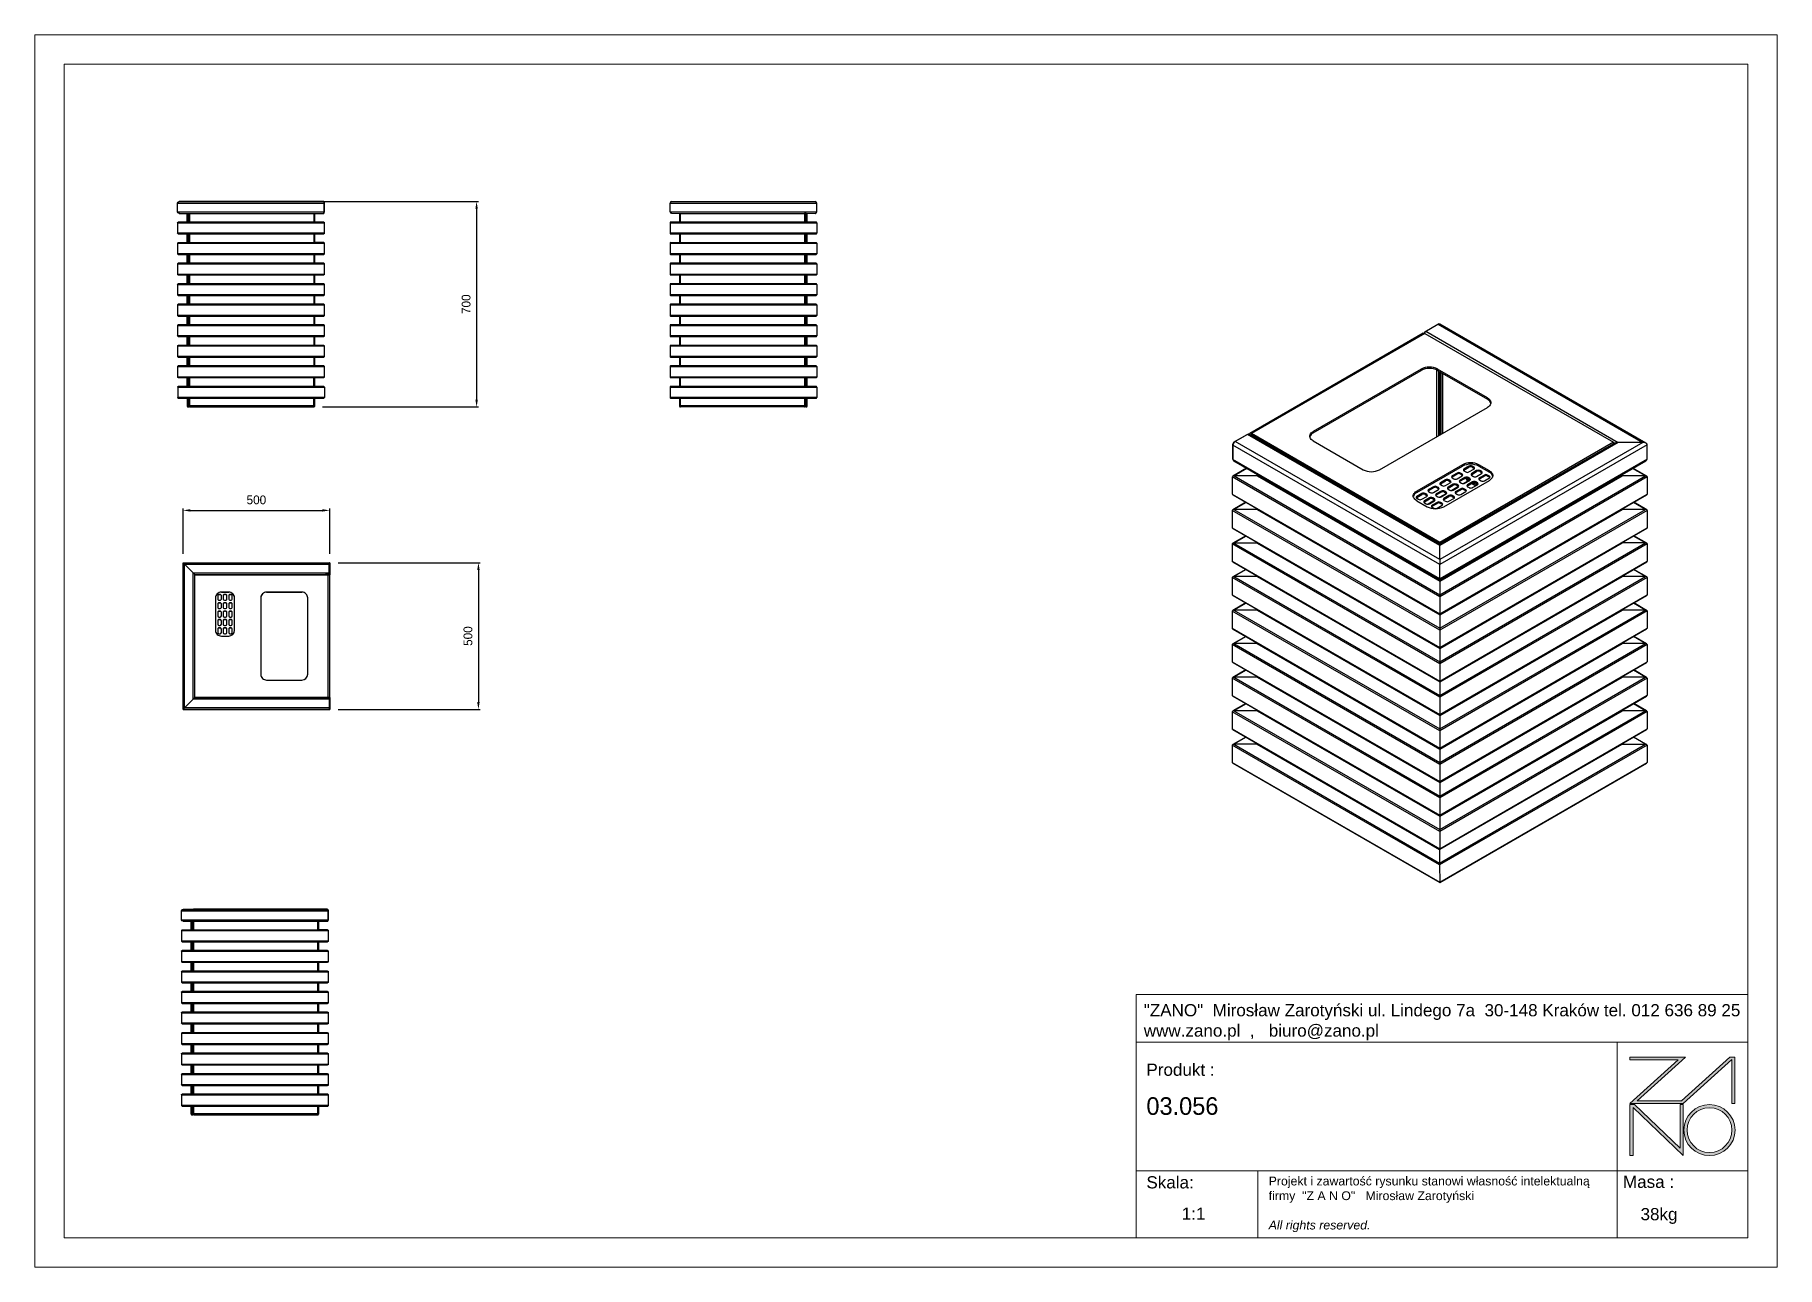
# Model space of a CAD drawing. Header units: millimetres. Extents: x 2200 to 8140, y -5072 to -872.
import ezdxf

# ---------------------------------------------------------------- set-up
doc = ezdxf.new("R2010")
doc.units = ezdxf.units.MM
doc.header["$PDSIZE"] = -1
doc.layers.add('tabelka', color=155, linetype='Continuous')
doc.layers.add('WYMIAR', color=96, linetype='Continuous')
doc.dimstyles.new('1-1', dxfattribs={"dimtxt": 30, "dimasz": 25, "dimexe": 6.25, "dimexo": 30, "dimgap": 20.625, "dimtad": 1, "dimdec": 1, "dimtxsty": 'Standard', "dimcen": 0, "dimclrd": 2, "dimclre": 2, "dimclrt": 2, "dimadec": 0, "dimazin": 0, "dimtfac": 1, "dimtdec": 1, "dimtmove": 0, "dimatfit": 3, "dimfxl": 0, "dimarcsym": 0})

msp = doc.modelspace()

# ---------------------------------------------------------------- blocks, each defined once
blk = doc.blocks.new('zano')
at = {"layer": 'Defpoints', "lineweight": 5}
for points in [[(6270.2, 3716.2), (6270.2, 3707.4), (6434.8, 3707.4), (6270.2, 3558.4), (6452.4, 3558.4), (6617.9, 3708.2), (6617.9, 3558.4), (6628.6, 3558.4), (6628.6, 3716.2), (6610.7, 3716.2), (6446.1, 3567.2), (6295.4, 3567.2), (6459.9, 3716.2), (6270.2, 3716.2), (6270.2, 3707.4)], [(6270.2, 3554.4), (6286.2, 3554.4), (6441.7, 3405.6), (6441.7, 3554.4), (6452.4, 3554.4), (6452.4, 3380.5), (6281, 3544.6), (6281, 3380.5), (6270.2, 3380.5)]]:
    blk.add_hatch(color=251, dxfattribs=at).paths.add_polyline_path(points)
h = blk.add_hatch(color=251, dxfattribs=at)
h.paths.add_polyline_path([(6454.7, 3467.4, 1), (6628.6, 3467.4, 1)])
h.paths.add_polyline_path([(6617.9, 3467.4, -1), (6465.4, 3467.4, -1)], flags=16)
at = {"layer": 'Defpoints', "color": 251, "lineweight": 5}
blk.add_lwpolyline([(6434.8, 3707.4), (6270.2, 3558.4), (6452.4, 3558.4), (6617.9, 3708.2), (6617.9, 3558.4), (6628.6, 3558.4), (6628.6, 3716.2), (6610.7, 3716.2), (6446.1, 3567.2), (6295.4, 3567.2), (6459.9, 3716.2), (6270.2, 3716.2), (6270.2, 3707.4), (6432.1, 3707.4)], dxfattribs=at)
for points in [[(6270.2, 3716.2), (6270.2, 3707.4), (6434.8, 3707.4), (6270.2, 3558.4), (6452.4, 3558.4), (6617.9, 3708.2), (6617.9, 3558.4), (6628.6, 3558.4), (6628.6, 3716.2), (6610.7, 3716.2), (6446.1, 3567.2), (6295.4, 3567.2), (6459.9, 3716.2), (6270.2, 3716.2), (6270.2, 3707.4)], [(6270.2, 3554.4), (6286.2, 3554.4), (6441.7, 3405.6), (6441.7, 3554.4), (6452.4, 3554.4), (6452.4, 3380.5), (6281, 3544.6), (6281, 3380.5), (6270.2, 3380.5)]]:
    blk.add_lwpolyline(points, close=True, dxfattribs=at)
for radius in [87, 76.3]:
    blk.add_circle((6541.7, 3467.4), radius, dxfattribs=at)
blk = doc.blocks.new('TABELA')
at = {"layer": 'tabelka', "lineweight": 5}
for p, q in [((4587.4, 3929.4), (6672.4, 3929.4)), ((4587.4, 3767.6), (4587.4, 3929.4)), ((4587.4, 3929.4), (6672.4, 3929.4)), ((6226.5, 3767.6), (6226.5, 3329)), ((4587.4, 3329), (6672.4, 3329)), ((5001.6, 3329), (5001.6, 3100.4)), ((6226.5, 3329), (6226.5, 3100.4))]:
    blk.add_line(p, q, dxfattribs=at)
blk.add_lwpolyline([(4587.4, 3767.6), (6672.4, 3767.6), (6672.4, 3100.4), (4587.4, 3100.4)], close=True, dxfattribs=at)
blk.add_blockref('zano', (0, 0))
at = {"layer": 'tabelka', "lineweight": 5, "attachment_point": 1}
for s, insert, char_height, width in [('{\\fArial|b0|i0|c238|p34;"ZANO"  Mirosław Zarotyński ul. Lindego 7a  30-148 Kraków tel. 012 636 89 25\\Pwww.zano.pl  ,   biuro@zano.pl}', (4613, 3896.9), 41.595, 2040.38), ('{\\fArial|b0|i0|c238|p34;Produkt : }', (4622, 3694.1), 41.595, 265.273), ('{\\fCentury Gothic|b0|i0|c238|p34;03.056}', (4622, 3579.5), 60, 713.135), ('{\\fArial|b0|i0|c238|p34;Skala: }', (4622, 3310.3), 41.595, 191.675), ('{\\fArial|b0|i0|c238|p34;Masa :}', (6246.7, 3312.2), 41.595, 200.457), ('{\\fArial|b0|i0|c238|p34;1:1}', (4742.5, 3203.5), 41.595, 42.482), ('{\\fArial|b0|i0|c238|p34;38kg}', (6306.7, 3201.8), 41.595, 42.482)]:
    blk.add_mtext(s, dxfattribs=dict(at, insert=insert, char_height=char_height, width=width))
at = {"layer": 'tabelka', "color": 1, "lineweight": 5, "insert": (5038.9, 3308.9), "char_height": 30, "width": 1186.12, "attachment_point": 1}
blk.add_mtext('{\\fArial|b0|i0|c0|p34;Projekt i zawartość rysunku stanowi własność intelektualną firmy \\fArial|b0|i0|c238|p34; "Z A N O"   Mirosław Zarotyński\\fArial|b0|i1|c238|p34;\\P\\PAll rights reserved.}', dxfattribs=at)
blk = doc.blocks.new('izometria')
for p, q in [((-2201.1, 1256.8), (-2496.7, 1086.1)), ((-2198.4, 1256.5), (-2493.9, 1085.8)), ((-2199.5, 1257), (-2198.2, 1259.2)), ((-2198.4, 1256.5), (-1877, 1071)), ((-2198.2, 1259.2), (-2176, 1272.1)), ((-2198.2, 1259.2), (-2197.8, 1259)), ((-2196.5, 1260.1), (-2175.5, 1272.2)), ((-2196.5, 1260.1), (-1868.6, 1070.8)), ((-2176, 1272.1), (-2175.8, 1272)), ((-2176, 1272.1), (-2175.8, 1272)), ((-2175.5, 1272.2), (-1826.7, 1070.8)), ((-1821.5, 1069.5), (-2172.9, 1272.4)), ((-2204.7, 1195.7), (-2388.6, 1089.5)), ((-2388.6, 1087.1), (-2204.7, 1193.2)), ((-2204.7, 1193.2), (-2204.7, 1195.7)), ((-2178.2, 1194.1), (-2178.2, 1080.4)), ((-2091.6, 1146.7), (-2176.5, 1195.7)), ((-2176.5, 1195.7), (-2176.5, 1193.2)), ((-2176.5, 1193.2), (-2091.6, 1144.2)), ((-2174.8, 1192.3), (-2174.8, 1082.3)), ((-2172.8, 1191.1), (-2172.8, 1083.5)), ((-2170.8, 1189.9), (-2170.8, 1084.6)), ((-2167.4, 1086.6), (-2167.4, 1188)), ((-2275.5, 1024.2), (-2091.6, 1130.4)), ((-2091.6, 1144.2), (-2091.6, 1146.7)), ((-2525.6, 1067.7), (-2523.4, 1071.4)), ((-2523.4, 1071.4), (-2501.2, 1084.2)), ((-2523.4, 1071.4), (-2523.1, 1071.2)), ((-2500.8, 1084.3), (-2521.7, 1072.2)), ((-2172.9, 870.9), (-2521.7, 1072.2)), ((-2501.2, 1084.2), (-2501.1, 1084.1)), ((-2501.2, 1084.2), (-2501.1, 1084.1)), ((-2172.9, 895), (-2500.8, 1084.3)), ((-2172.9, 896.8), (-2498.2, 1084.6)), ((-2495, 1082.7), (-2493.9, 1083.4)), ((-2172.6, 900.3), (-2493.9, 1085.8)), ((-2493.9, 1083.4), (-2493.9, 1085.8)), ((-2172.6, 897.8), (-2493.9, 1083.4)), ((-2476.7, 1073.4), (-2477.8, 1072.8)), ((-2388.6, 1089.5), (-2388.6, 1087.1)), ((-2388.6, 1073.2), (-2303.7, 1024.2)), ((-1826.7, 1070.8), (-2172.9, 870.9)), ((-1868.6, 1070.8), (-2172.9, 895)), ((-1873.8, 1069.5), (-2172.9, 896.8)), ((-1877, 1071), (-2172.6, 900.3)), ((-1877, 1071), (-1877, 1068.5)), ((-1826.7, 1070.8), (-1868.6, 1070.8)), ((-2525.6, 1067.7), (-2525.2, 1067.5)), ((-2525.6, 1042.1), (-2525.6, 1067.7)), ((-2525.6, 1042.1), (-2525.4, 1042)), ((-2172.9, 862.4), (-2525.4, 1065.9)), ((-2525.4, 1065.9), (-2525.4, 1041.7)), ((-2172.9, 838.2), (-2525.4, 1041.7)), ((-2467.8, 1067), (-2466.7, 1067.6)), ((-2453.7, 1058.9), (-2452.6, 1059.5)), ((-2451.6, 1057.6), (-2450.5, 1058.3)), ((-2448.9, 1057.4), (-2450, 1056.8)), ((-2448.3, 1057), (-2449.4, 1056.4)), ((-2449.3, 1056.3), (-2448.2, 1057)), ((-2447.9, 1055.5), (-2446.8, 1056.1)), ((-1819.4, 1066.5), (-2172.9, 862.4)), ((-1819.4, 1042.4), (-2172.9, 838.2)), ((-1877, 1068.5), (-2172.6, 897.8)), ((-1900.6, 1054.9), (-1899.9, 1054.4)), ((-1899.1, 1055.8), (-1898.4, 1055.3)), ((-1878.2, 1067.8), (-1877.5, 1067.4)), ((-1819.4, 1042.4), (-1819.4, 1066.5)), ((-2526.5, 1011.9), (-2526.5, 982.5)), ((-2172.9, 807.8), (-2526.5, 1011.9)), ((-2502.3, 1026.6), (-2525.6, 1013.1)), ((-2524.3, 1039.3), (-2172.9, 836.4)), ((-2501.7, 1026.2), (-2523.6, 1013.6)), ((-2484, 1013.6), (-2523.6, 1013.6)), ((-2523.6, 1013.6), (-2172.9, 811.1)), ((-2481.9, 1014.8), (-2484, 1013.6)), ((-2484, 1013.6), (-2172.9, 834)), ((-2479.4, 1013.4), (-2479.4, 1010.9)), ((-2478.2, 1012.7), (-2478.2, 1010.2)), ((-2134.4, 1032.6), (-2212.2, 987.7)), ((-2212.2, 985.2), (-2134.4, 1030.1)), ((-2172.9, 836.4), (-1821.5, 1039.4)), ((-2172.9, 811.1), (-1822.2, 1013.6)), ((-2172.9, 834), (-1861.8, 1013.6)), ((-1819.4, 1012), (-2172.9, 807.8)), ((-2143.2, 1018.5), (-2151.7, 1013.6)), ((-2151.7, 1012), (-2143.2, 1016.9)), ((-2151.7, 1012), (-2151.7, 1013.6)), ((-2151.7, 1010.3), (-2148.9, 1008.7)), ((-2143.2, 1016.9), (-2143.2, 1018.5)), ((-2143.2, 1008.7), (-2134.7, 1013.6)), ((-2130.1, 1010.9), (-2138.6, 1006)), ((-2134.7, 1016.9), (-2137.6, 1018.5)), ((-2137.6, 1016.9), (-2137.6, 1018.5)), ((-2137.6, 1016.9), (-2134.7, 1015.2)), ((-2134.2, 1014), (-2137.2, 1016.6)), ((-2134.1, 1014.1), (-2136.8, 1016.4)), ((-2134.7, 1015.2), (-2134.7, 1016.9)), ((-2134.4, 1030.1), (-2134.4, 1032.6)), ((-2123.1, 1030.1), (-2131.6, 1025.2)), ((-2131.6, 1023.6), (-2123.1, 1028.5)), ((-2131.6, 1023.6), (-2131.6, 1025.2)), ((-2131.6, 1022), (-2128.7, 1020.3)), ((-2130.1, 1009.3), (-2130.1, 1010.9)), ((-2121.7, 1009.3), (-2124.5, 1010.9)), ((-2124.5, 1009.3), (-2124.5, 1010.9)), ((-2123.1, 1028.5), (-2123.1, 1030.1)), ((-2123.1, 1020.3), (-2114.6, 1025.2)), ((-2110, 1022.6), (-2118.5, 1017.7)), ((-2118.5, 1016), (-2110, 1020.9)), ((-2118.5, 1016), (-2118.5, 1017.7)), ((-2118.5, 1014.4), (-2115.6, 1012.8)), ((-2114.6, 1028.5), (-2117.4, 1030.1)), ((-2117.4, 1028.5), (-2117.4, 1030.1)), ((-2117.4, 1028.5), (-2114.6, 1026.9)), ((-2114.6, 1026.9), (-2114.6, 1028.5)), ((-2110, 1020.9), (-2110, 1022.6)), ((-2110, 1012.8), (-2101.5, 1017.7)), ((-2088.4, 1022.4), (-2106.1, 1032.6)), ((-2106.1, 1032.6), (-2106.1, 1030.1)), ((-2106.1, 1030.1), (-2088.4, 1019.9)), ((-2096.9, 1015), (-2105.4, 1010.1)), ((-2105.4, 1008.5), (-2096.9, 1013.4)), ((-2105.4, 1008.5), (-2105.4, 1010.1)), ((-2101.5, 1020.9), (-2104.3, 1022.6)), ((-2104.3, 1020.9), (-2104.3, 1022.6)), ((-2104.3, 1020.9), (-2101.5, 1019.3)), ((-2101.5, 1019.3), (-2101.5, 1020.9)), ((-2096.9, 1013.4), (-2096.9, 1015)), ((-2096.9, 1005.2), (-2088.4, 1010.1)), ((-2088.4, 1013.4), (-2091.3, 1015)), ((-2091.3, 1013.4), (-2091.3, 1015)), ((-2091.3, 1013.4), (-2088.4, 1011.8)), ((-2088.4, 1019.9), (-2088.4, 1022.4)), ((-2088.4, 1011.8), (-2088.4, 1013.4)), ((-1867.3, 1010.4), (-1867.3, 1012.9)), ((-1866.1, 1011.1), (-1866.1, 1013.6)), ((-1861.8, 1013.6), (-1863.9, 1014.9)), ((-1822.2, 1013.6), (-1861.8, 1013.6)), ((-1822.2, 1013.6), (-1844.1, 1026.3)), ((-1820.2, 1013.2), (-1843.6, 1026.6)), ((-1819.4, 1012), (-1819.4, 982.6)), ((-2526.5, 982.5), (-2172.9, 778.4)), ((-2525.6, 981.4), (-2172.9, 777.8)), ((-2212.2, 987.7), (-2212.2, 985.2)), ((-2203.7, 983.6), (-2212.2, 978.7)), ((-2212.2, 977), (-2203.7, 981.9)), ((-2203.7, 981.9), (-2203.7, 983.6)), ((-2195.2, 981.9), (-2198, 983.6)), ((-2198, 981.9), (-2198, 983.6)), ((-2198, 981.9), (-2195.2, 980.3)), ((-2195.2, 980.3), (-2195.2, 981.9)), ((-2183.5, 995.2), (-2192, 990.3)), ((-2192, 988.7), (-2183.5, 993.6)), ((-2192, 988.7), (-2192, 990.3)), ((-2192, 987.1), (-2189.2, 985.4)), ((-2183.5, 993.6), (-2183.5, 995.2)), ((-2183.5, 985.4), (-2175, 990.3)), ((-2170.4, 987.7), (-2178.9, 982.8)), ((-2178.9, 981.1), (-2170.4, 986)), ((-2178.9, 981.1), (-2178.9, 982.8)), ((-2175, 993.6), (-2177.9, 995.2)), ((-2177.9, 993.6), (-2177.9, 995.2)), ((-2177.9, 993.6), (-2175, 992)), ((-2175, 992), (-2175, 993.6)), ((-2172.9, 778.4), (-1819.4, 982.6)), ((-2172.9, 777.8), (-1820.2, 981.5)), ((-2161.2, 983.8), (-2172.7, 977.2)), ((-2163.4, 1006.9), (-2171.9, 1002)), ((-2171.9, 1000.3), (-2163.4, 1005.2)), ((-2171.9, 1000.3), (-2171.9, 1002)), ((-2171.9, 998.7), (-2169, 997.1)), ((-2170.4, 986), (-2170.4, 987.7)), ((-2170.4, 977.9), (-2162, 982.8)), ((-2166.2, 961.1), (-2088.4, 1006)), ((-2157.4, 980.1), (-2165.8, 975.2)), ((-2162, 986), (-2164.8, 987.7)), ((-2164.8, 986), (-2164.8, 987.7)), ((-2164.8, 986), (-2162, 984.4)), ((-2163.4, 1005.2), (-2163.4, 1006.9)), ((-2163.4, 997.1), (-2154.9, 1002)), ((-2162, 984.4), (-2162, 986)), ((-2150.3, 999.3), (-2158.8, 994.4)), ((-2158.8, 992.8), (-2150.3, 997.7)), ((-2158.8, 992.8), (-2158.8, 994.4)), ((-2158.8, 991.1), (-2156, 989.5)), ((-2154.9, 1005.2), (-2157.7, 1006.9)), ((-2157.7, 1005.2), (-2157.7, 1006.9)), ((-2157.7, 1005.2), (-2154.9, 1003.6)), ((-2157.4, 978.5), (-2157.4, 980.1)), ((-2154.9, 1003.6), (-2154.9, 1005.2)), ((-2141.1, 995.5), (-2152.6, 988.8)), ((-2148.9, 978.5), (-2151.7, 980.1)), ((-2151.7, 978.5), (-2151.7, 980.1)), ((-2150.3, 997.7), (-2150.3, 999.3)), ((-2150.3, 989.5), (-2141.8, 994.4)), ((-2137.2, 991.8), (-2145.7, 986.9)), ((-2145.7, 985.2), (-2137.2, 990.1)), ((-2145.7, 985.2), (-2145.7, 986.9)), ((-2145.7, 983.6), (-2142.9, 982)), ((-2141.8, 997.7), (-2144.6, 999.3)), ((-2144.6, 997.7), (-2144.6, 999.3)), ((-2144.6, 997.7), (-2141.8, 996)), ((-2141.8, 996), (-2141.8, 997.7)), ((-2138.6, 1004.4), (-2130.1, 1009.3)), ((-2138.6, 1004.4), (-2138.6, 1006)), ((-2138.6, 1002.8), (-2135.8, 1001.1)), ((-2137.2, 990.1), (-2137.2, 991.8)), ((-2137.2, 982), (-2128.7, 986.9)), ((-2125.1, 1004.7), (-2132.4, 1000.5)), ((-2128.7, 990.1), (-2131.6, 991.8)), ((-2131.6, 990.1), (-2131.6, 991.8)), ((-2131.6, 990.1), (-2128.7, 988.5)), ((-2130.1, 1001.1), (-2121.7, 1006)), ((-2127.6, 1008.1), (-2129.3, 1009.7)), ((-2127.5, 1008.2), (-2129.2, 1009.7)), ((-2128.7, 988.5), (-2128.7, 990.1)), ((-2125.1, 1004.7), (-2127.6, 1008.1)), ((-2122.7, 1005.4), (-2127.5, 1008.2)), ((-2117.1, 1003.4), (-2125.5, 998.5)), ((-2125.5, 996.9), (-2117.1, 1001.8)), ((-2125.5, 996.9), (-2125.5, 998.5)), ((-2125.5, 995.2), (-2122.7, 993.6)), ((-2125.2, 1005.2), (-2124.9, 1004.5)), ((-2125.1, 1004.7), (-2124.7, 1004.3)), ((-2124.5, 1009.3), (-2121.7, 1007.7)), ((-2121.7, 1007.7), (-2121.7, 1009.3)), ((-2118.8, 1000.7), (-2111.7, 996.7)), ((-2117.1, 1001.8), (-2117.1, 1003.4)), ((-2117.1, 993.6), (-2108.6, 998.5)), ((-2109.6, 997.9), (-2116.7, 1002)), ((-2108.6, 1001.8), (-2111.4, 1003.4)), ((-2111.4, 1001.8), (-2111.4, 1003.4)), ((-2111.4, 1001.8), (-2108.6, 1000.1)), ((-2108.6, 1000.1), (-2108.6, 1001.8)), ((-2105.4, 1006.9), (-2102.6, 1005.2)), ((-2526.5, 954.8), (-2526.5, 925.4)), ((-2172.9, 750.7), (-2526.5, 954.8)), ((-2503.6, 968.7), (-2525.7, 955.9)), ((-2503, 968.3), (-2523.7, 956.4)), ((-2484.1, 956.4), (-2523.7, 956.4)), ((-2523.7, 956.4), (-2172.9, 753.9)), ((-2483.2, 956.9), (-2484.1, 956.4)), ((-2484.1, 956.4), (-2172.9, 776.8)), ((-2479.4, 954.7), (-2479.4, 953.7)), ((-2478.2, 954), (-2478.2, 953)), ((-2212.2, 977), (-2212.2, 978.7)), ((-2212.2, 975.4), (-2209.3, 973.8)), ((-2212.2, 971.3), (-2194.5, 961.1)), ((-2203.7, 973.8), (-2195.2, 978.7)), ((-2190.6, 976), (-2199.1, 971.1)), ((-2199.1, 969.5), (-2190.6, 974.4)), ((-2199.1, 969.5), (-2199.1, 971.1)), ((-2199.1, 967.9), (-2196.3, 966.2)), ((-2181.4, 972.2), (-2192.9, 965.6)), ((-2190.6, 974.4), (-2190.6, 976)), ((-2190.6, 966.2), (-2182.1, 971.1)), ((-2177.5, 968.5), (-2186, 963.6)), ((-2186, 961.9), (-2177.5, 966.8)), ((-2186, 961.9), (-2186, 963.6)), ((-2186, 960.3), (-2183.2, 958.7)), ((-2182.1, 974.4), (-2184.9, 976)), ((-2184.9, 974.4), (-2184.9, 976)), ((-2184.9, 974.4), (-2182.1, 972.8)), ((-2182.1, 972.8), (-2182.1, 974.4)), ((-2178.9, 979.5), (-2176.1, 977.9)), ((-2177.5, 966.8), (-2177.5, 968.5)), ((-2177.5, 958.7), (-2169, 963.6)), ((-2172.9, 753.9), (-1822.2, 956.5)), ((-2172.9, 776.8), (-1861.8, 956.5)), ((-1819.4, 954.8), (-2172.9, 750.7)), ((-2169, 966.8), (-2171.9, 968.5)), ((-2171.9, 966.8), (-2171.9, 968.5)), ((-2171.9, 966.8), (-2169, 965.2)), ((-2169, 965.2), (-2169, 966.8)), ((-2165.8, 973.6), (-2157.4, 978.5)), ((-2165.8, 973.6), (-2165.8, 975.2)), ((-2165.8, 971.9), (-2163, 970.3)), ((-2157.4, 970.3), (-2148.9, 975.2)), ((-2151.7, 978.5), (-2148.9, 976.8)), ((-2148.9, 976.8), (-2148.9, 978.5)), ((-1867.3, 953.3), (-1867.3, 954.2)), ((-1866.2, 954), (-1866.2, 954.9)), ((-1861.8, 956.5), (-1862.6, 956.9)), ((-1822.2, 956.5), (-1861.8, 956.5)), ((-1822.2, 956.5), (-1842.8, 968.4)), ((-1820.2, 956), (-1842.2, 968.7)), ((-1819.4, 954.8), (-1819.4, 925.4)), ((-2526.5, 925.4), (-2172.9, 721.3)), ((-2525.7, 924.2), (-2172.9, 720.6)), ((-2172.9, 721.3), (-1819.4, 925.4)), ((-2172.9, 720.6), (-1820.2, 924.3)), ((-2526.5, 897.6), (-2526.5, 868.2)), ((-2172.9, 693.5), (-2526.5, 897.6)), ((-2503.6, 911.5), (-2525.7, 898.8)), ((-2503, 911.2), (-2523.7, 899.2)), ((-2484.1, 899.2), (-2523.7, 899.2)), ((-2523.7, 899.2), (-2172.9, 696.8)), ((-2483.2, 899.7), (-2484.1, 899.2)), ((-2484.1, 899.2), (-2172.9, 719.6)), ((-2479.4, 897.5), (-2479.4, 896.5)), ((-2478.2, 896.8), (-2478.2, 895.9)), ((-2178.2, 901.1), (-2178.2, 899.8)), ((-2174.8, 899.1), (-2174.8, 897.9)), ((-2172.9, 696.8), (-1822.2, 899.3)), ((-2172.9, 719.6), (-1861.8, 899.3)), ((-1819.4, 897.7), (-2172.9, 693.5)), ((-2172.9, 870.9), (-2172.9, 895)), ((-2172.8, 898), (-2172.8, 896.9)), ((-2172.6, 900.3), (-2172.6, 897.8)), ((-2170.8, 898.9), (-2170.8, 898)), ((-2167.4, 900), (-2167.4, 900.9)), ((-1867.3, 896.1), (-1867.3, 897.1)), ((-1866.2, 896.8), (-1866.2, 897.7)), ((-1861.8, 899.3), (-1862.6, 899.8)), ((-1822.2, 899.3), (-1861.8, 899.3)), ((-1822.2, 899.3), (-1842.8, 911.2)), ((-1820.2, 898.8), (-1842.3, 911.6)), ((-1819.4, 897.7), (-1819.4, 868.3)), ((-2526.5, 868.2), (-2172.9, 664.1)), ((-2525.7, 867.1), (-2172.9, 663.4)), ((-2172.9, 664.1), (-1819.4, 868.3)), ((-2172.9, 663.4), (-1820.2, 867.1)), ((-2172.9, 838.2), (-2172.9, 862.4)), ((-2526.5, 840.5), (-2526.5, 811.1)), ((-2173, 636.4), (-2526.5, 840.5)), ((-2503.6, 854.3), (-2525.7, 841.6)), ((-2503, 854), (-2523.7, 842.1)), ((-2484.1, 842.1), (-2523.7, 842.1)), ((-2523.7, 842.1), (-2173, 639.6)), ((-2483.2, 842.6), (-2484.1, 842.1)), ((-2484.1, 842.1), (-2173, 662.5)), ((-2479.3, 840.3), (-2479.3, 839.4)), ((-2478.2, 839.6), (-2478.2, 838.7)), ((-2179.6, 837.8), (-2179.6, 840.3)), ((-2173, 639.6), (-1822.2, 842.2)), ((-2173, 662.5), (-1861.8, 842.2)), ((-1819.4, 840.5), (-2173, 636.4)), ((-2172.9, 834), (-2172.9, 811.1)), ((-2172.8, 836.5), (-2172.8, 834)), ((-2165.9, 840.5), (-2165.9, 838)), ((-1867.4, 839), (-1867.4, 839.9)), ((-1866.2, 839.6), (-1866.2, 840.6)), ((-1861.8, 842.2), (-1862.7, 842.6)), ((-1822.2, 842.2), (-1861.8, 842.2)), ((-1822.2, 842.2), (-1842.9, 854.1)), ((-1820.2, 841.7), (-1842.3, 854.4)), ((-1819.4, 840.5), (-1819.4, 811.1)), ((-2526.5, 811.1), (-2173, 607)), ((-2525.7, 809.9), (-2173, 606.3)), ((-2173, 607), (-1819.4, 811.1)), ((-2173, 606.3), (-1820.2, 810)), ((-2172.9, 807.8), (-2172.9, 778.4)), ((-2526.5, 783.3), (-2526.5, 753.9)), ((-2173, 579.2), (-2526.5, 783.3)), ((-2503.7, 797.2), (-2525.7, 784.5)), ((-2503.1, 796.8), (-2523.7, 784.9)), ((-2484.1, 784.9), (-2523.7, 784.9)), ((-2523.7, 784.9), (-2173, 582.5)), ((-2483.3, 785.4), (-2484.1, 784.9)), ((-2484.1, 784.9), (-2173, 605.3)), ((-2479.3, 783.1), (-2479.3, 782.2)), ((-2478.2, 782.5), (-2478.2, 781.5)), ((-2179.6, 780.6), (-2179.6, 781.6)), ((-2173, 582.5), (-1822.3, 785)), ((-2173, 605.3), (-1861.9, 785)), ((-1819.4, 783.4), (-2173, 579.2)), ((-2172.9, 776.8), (-2172.9, 753.9)), ((-2172.8, 777.8), (-2172.8, 776.9)), ((-2165.9, 781.8), (-2165.9, 780.8)), ((-1867.4, 781.8), (-1867.4, 782.8)), ((-1866.2, 782.5), (-1866.2, 783.4)), ((-1861.9, 785), (-1862.7, 785.5)), ((-1822.3, 785), (-1861.9, 785)), ((-1822.3, 785), (-1842.9, 796.9)), ((-1820.3, 784.5), (-1842.3, 797.2)), ((-1819.4, 783.4), (-1819.4, 754)), ((-2526.5, 753.9), (-2173, 549.8)), ((-2525.7, 752.7), (-2173, 549.1)), ((-2173, 549.8), (-1819.4, 754)), ((-2173, 549.1), (-1820.3, 752.8)), ((-2172.9, 750.7), (-2172.9, 721.3)), ((-2526.6, 726.1), (-2526.5, 696.7)), ((-2173, 522), (-2526.6, 726.1)), ((-2503.7, 740), (-2525.7, 727.3)), ((-2503.1, 739.7), (-2523.7, 727.8)), ((-2484.1, 727.8), (-2523.7, 727.8)), ((-2523.7, 727.8), (-2173, 525.3)), ((-2483.3, 728.3), (-2484.1, 727.8)), ((-2484.1, 727.8), (-2173, 548.2)), ((-2479.3, 726), (-2479.3, 725)), ((-2478.1, 725.3), (-2478.1, 724.3)), ((-2179.6, 723.5), (-2179.6, 724.4)), ((-2173, 525.3), (-1822.3, 727.8)), ((-2173, 548.2), (-1861.9, 727.8)), ((-1819.4, 726.2), (-2173, 522)), ((-2172.9, 719.6), (-2172.9, 696.8)), ((-2172.8, 720.7), (-2172.8, 719.7)), ((-2165.9, 724.6), (-2165.9, 723.7)), ((-1867.4, 724.6), (-1867.4, 725.6)), ((-1866.2, 725.3), (-1866.2, 726.3)), ((-1861.9, 727.8), (-1862.7, 728.3)), ((-1822.3, 727.8), (-1861.9, 727.8)), ((-1822.3, 727.8), (-1842.9, 739.7)), ((-1820.3, 727.4), (-1842.3, 740.1)), ((-1819.4, 726.2), (-1819.4, 696.8)), ((-2526.5, 696.7), (-2173, 492.6)), ((-2525.7, 695.6), (-2173, 492)), ((-2173, 492.6), (-1819.4, 696.8)), ((-2173, 492), (-1820.3, 695.7)), ((-2172.9, 693.5), (-2172.9, 664.1)), ((-2526.6, 669), (-2526.6, 639.6)), ((-2173, 464.9), (-2526.6, 669)), ((-2503.7, 682.9), (-2525.7, 670.1)), ((-2503.1, 682.5), (-2523.7, 670.6)), ((-2484.1, 670.6), (-2523.7, 670.6)), ((-2523.7, 670.6), (-2173, 468.1)), ((-2483.3, 671.1), (-2484.1, 670.6)), ((-2484.1, 670.6), (-2173, 491)), ((-2479.3, 668.8), (-2479.3, 667.8)), ((-2478.1, 668.1), (-2478.1, 667.1)), ((-2179.6, 666.3), (-2179.6, 667.3)), ((-2173, 468.1), (-1822.3, 670.7)), ((-2173, 491), (-1861.9, 670.7)), ((-1819.5, 669.1), (-2173, 464.9)), ((-2173, 662.5), (-2173, 639.6)), ((-2172.8, 663.5), (-2172.8, 662.6)), ((-2165.9, 667.5), (-2165.9, 666.5)), ((-1867.4, 667.5), (-1867.4, 668.4)), ((-1866.2, 668.2), (-1866.2, 669.1)), ((-1861.9, 670.7), (-1862.7, 671.2)), ((-1822.3, 670.7), (-1861.9, 670.7)), ((-1822.3, 670.7), (-1842.9, 682.6)), ((-1820.3, 670.2), (-1842.3, 682.9)), ((-1819.5, 669.1), (-1819.5, 639.7)), ((-2526.6, 639.6), (-2173, 435.5)), ((-2503.7, 625.7), (-2525.8, 613)), ((-2525.7, 638.4), (-2173, 434.8)), ((-2503.1, 625.4), (-2523.8, 613.5)), ((-2173, 435.5), (-1819.5, 639.7)), ((-2173, 434.8), (-1820.3, 638.5)), ((-2173, 636.4), (-2173, 607)), ((-1822.3, 613.5), (-1842.9, 625.4)), ((-1820.3, 613), (-1842.3, 625.8)), ((-2526.6, 611.8), (-2526.6, 582.4)), ((-2173, 407.7), (-2526.6, 611.8)), ((-2484.2, 613.5), (-2523.8, 613.5)), ((-2523.8, 613.5), (-2173, 411)), ((-2483.3, 613.9), (-2484.2, 613.5)), ((-2484.2, 613.5), (-2173, 433.8)), ((-2479.3, 611.6), (-2479.3, 610.6)), ((-2478.1, 610.9), (-2478.1, 610)), ((-2179.6, 609.1), (-2179.6, 610.1)), ((-2173, 411), (-1822.3, 613.5)), ((-2173, 433.8), (-1861.9, 613.5)), ((-1819.5, 611.9), (-2173, 407.7)), ((-2173, 605.3), (-2173, 582.5)), ((-2172.8, 606.4), (-2172.8, 605.4)), ((-2165.9, 610.3), (-2165.9, 609.4)), ((-1867.4, 610.3), (-1867.4, 611.3)), ((-1866.3, 611), (-1866.3, 612)), ((-1861.9, 613.5), (-1862.7, 614)), ((-1822.3, 613.5), (-1861.9, 613.5)), ((-1819.5, 611.9), (-1819.5, 582.5)), ((-2526.6, 582.4), (-2173, 378.3)), ((-2525.8, 581.3), (-2173, 377.7)), ((-2503.7, 568.6), (-2525.8, 555.8)), ((-2503.1, 568.2), (-2523.8, 556.3)), ((-2173, 378.3), (-1819.5, 582.5)), ((-2173, 377.7), (-1820.3, 581.3)), ((-2173, 579.2), (-2173, 549.8)), ((-1822.3, 556.4), (-1842.9, 568.3)), ((-1820.3, 555.9), (-1842.4, 568.6)), ((-2526.6, 554.7), (-2526.6, 525.3)), ((-2173.1, 350.6), (-2526.6, 554.7)), ((-2484.2, 556.3), (-2523.8, 556.3)), ((-2523.8, 556.3), (-2173.1, 353.8)), ((-2483.3, 556.8), (-2484.2, 556.3)), ((-2484.2, 556.3), (-2173.1, 376.7)), ((-2479.3, 554.4), (-2479.3, 553.5)), ((-2478.1, 553.8), (-2478.1, 552.8)), ((-2179.6, 552), (-2179.6, 552.9)), ((-2173.1, 353.8), (-1822.3, 556.4)), ((-2173.1, 376.7), (-1861.9, 556.4)), ((-1819.5, 554.7), (-2173.1, 350.6)), ((-2173, 548.2), (-2173, 525.3)), ((-2172.8, 549.2), (-2172.8, 548.3)), ((-2165.9, 553.2), (-2165.9, 552.2)), ((-1867.4, 553.2), (-1867.4, 554.1)), ((-1866.3, 553.9), (-1866.3, 554.8)), ((-1861.9, 556.4), (-1862.7, 556.8)), ((-1861.9, 556.4), (-1822.3, 556.4)), ((-1819.5, 554.7), (-1819.5, 525.3)), ((-2526.6, 525.3), (-2173, 321.2)), ((-2525.8, 524.1), (-2173, 320.5)), ((-2173, 321.2), (-1819.5, 525.3)), ((-2173, 320.5), (-1820.3, 524.2)), ((-2173, 522), (-2173, 492.6)), ((-2179.6, 494.8), (-2179.6, 495.8)), ((-2173, 491), (-2173, 468.1)), ((-2172.8, 492.1), (-2172.8, 491.2)), ((-2165.9, 496), (-2165.9, 495.1)), ((-2173, 464.9), (-2173, 435.5)), ((-2179.6, 437.6), (-2179.6, 438.6)), ((-2173, 433.8), (-2173, 411)), ((-2172.8, 434.9), (-2172.8, 434)), ((-2165.9, 438.9), (-2165.9, 437.9)), ((-2173, 407.7), (-2173, 378.3)), ((-2179.6, 380.5), (-2179.6, 381.4)), ((-2173.1, 376.7), (-2173.1, 353.8)), ((-2172.8, 377.8), (-2172.8, 376.9)), ((-2165.9, 381.7), (-2165.9, 380.8)), ((-2173.1, 350.6), (-2173, 321.2))]:
    blk.add_line(p, q)
at = {"flags": 128}
for points in [[(-2201.1, 1256.8), (-2201.1, 1256.8), (-2200.5, 1257), (-2199.9, 1257), (-2199.1, 1256.9), (-2198.4, 1256.5)], [(-2091.6, 1146.7), (-2089.7, 1145.5), (-2088.2, 1144.1), (-2087, 1142.6), (-2086.2, 1141), (-2085.8, 1139.4), (-2085.8, 1137.7), (-2086.2, 1136.1), (-2087, 1134.5), (-2088.2, 1133), (-2089.7, 1131.6), (-2091.6, 1130.4)], [(-2493.9, 1085.8), (-2494.7, 1086.2), (-2495.4, 1086.3), (-2496.1, 1086.3), (-2496.7, 1086.1), (-2497.2, 1085.7), (-2497.5, 1085.1), (-2497.8, 1084.4), (-2497.8, 1084.3)], [(-2493.9, 1083.4), (-2494.3, 1083.5), (-2494.6, 1083.6), (-2494.9, 1083.6), (-2495.2, 1083.5), (-2495.4, 1083.3), (-2495.6, 1083.1), (-2495.6, 1083.1)], [(-2388.6, 1073.2), (-2390.5, 1074.4), (-2392, 1075.8), (-2393.2, 1077.3), (-2394, 1078.9), (-2394.4, 1080.5), (-2394.4, 1082.2), (-2394, 1083.8), (-2393.2, 1085.4), (-2392, 1086.9), (-2390.5, 1088.3), (-2388.6, 1089.5)], [(-2088.4, 1022.4), (-2086.6, 1021.1), (-2085, 1019.7), (-2083.8, 1018.2), (-2083, 1016.7), (-2082.6, 1015), (-2082.6, 1013.4), (-2083, 1011.8), (-2083.8, 1010.2), (-2085, 1008.7), (-2086.6, 1007.3), (-2088.4, 1006)], [(-2212.2, 971.3), (-2214, 972.6), (-2215.6, 974), (-2216.8, 975.5), (-2217.6, 977), (-2218, 978.7), (-2218, 980.3), (-2217.6, 981.9), (-2216.8, 983.5), (-2215.6, 985), (-2214, 986.4), (-2212.2, 987.7)]]:
    blk.add_lwpolyline(points, dxfattribs=at)
for centre, radius, start, end in [((-2192.4, 1253.5), 7.7, 122.2313, 154.106), ((-2174, 1270.2), 2.46, 63.5086, 127.814), ((-2190.6, 1168.5), 30.6, 62.4925, 117.5189), ((-2190.6, 1166.1), 30.6, 62.4926, 117.519), ((-2096.4, 1134.4), 10.9, 15.2391, 64.0027), ((-2517.4, 1065.5), 7.99, 122.611, 177.4006), ((-2499.3, 1082.3), 2.52, 64.4931, 126.8316), ((-2384, 1077.4), 10.7, 115.3724, 165.4078), ((-2522.8, 1041.4), 2.62, 174.3865, 234.3141), ((-2289.6, 1051.3), 30.6, 242.4925, 297.519), ((-2151.1, 1012), 1.75, 110.7919, 249.2081), ((-2150.5, 1009.7), 2.55, 117.9079, 145.7089), ((-2140.4, 1013), 6.15, 62.611, 117.4008), ((-2140.4, 1011.4), 6.15, 62.6102, 117.4006), ((-2135.4, 1015.2), 1.75, 290.7924, 69.2076), ((-2135.9, 1013), 2.55, 34.2922, 62.1154), ((-2120.2, 1005.4), 30.6, 62.4923, 117.5195), ((-2120.2, 1003), 30.6, 62.4928, 117.5188), ((-2130.9, 1023.6), 1.75, 110.7915, 249.2086), ((-2130.4, 1021.3), 2.55, 117.8947, 145.7221), ((-2127.3, 1005.5), 6.15, 62.611, 117.4008), ((-2127.3, 1003.9), 6.15, 62.6102, 117.4006), ((-2125.9, 1025.8), 6.15, 242.611, 297.3998), ((-2120.2, 1024.7), 6.15, 62.6111, 117.3998), ((-2120.2, 1023), 6.15, 62.6111, 117.4008), ((-2117.9, 1016), 1.75, 110.7914, 249.2086), ((-2117.3, 1013.8), 2.55, 117.8947, 145.7221), ((-2112.8, 1018.2), 6.15, 242.6111, 297.3998), ((-2115.2, 1026.9), 1.75, 290.7914, 69.2086), ((-2115.8, 1024.6), 2.55, 34.3013, 62.1064), ((-2107.2, 1017.1), 6.15, 62.6111, 117.3998), ((-2107.2, 1015.5), 6.15, 62.6111, 117.4008), ((-2104.8, 1008.5), 1.75, 110.7914, 249.2086), ((-2102.1, 1019.3), 1.75, 290.7914, 69.2086), ((-2102.7, 1017.1), 2.55, 34.3014, 62.1063), ((-2094.1, 1009.6), 6.15, 62.611, 117.3998), ((-2094.1, 1007.9), 6.15, 62.611, 117.4008), ((-2093.2, 1010.1), 10.9, 15.2394, 64.0023), ((-2089, 1011.8), 1.75, 290.791, 69.2088), ((-2089.6, 1009.5), 2.55, 34.3004, 62.1072), ((-2207.6, 975.6), 10.7, 115.3669, 165.4689), ((-2200.9, 978.1), 6.15, 62.6119, 117.3999), ((-2200.9, 976.5), 6.15, 62.6104, 117.4014), ((-2195.8, 980.3), 1.75, 290.7918, 69.208), ((-2196.4, 978.1), 2.55, 34.3003, 62.107), ((-2191.4, 988.7), 1.75, 110.7918, 249.2083), ((-2190.8, 986.4), 2.55, 117.9083, 145.7085), ((-2186.4, 990.9), 6.15, 242.6118, 297.4), ((-2180.7, 989.8), 6.15, 62.6104, 117.4014), ((-2180.7, 988.1), 6.15, 62.6119, 117.4), ((-2178.3, 981.1), 1.75, 110.7918, 249.2083), ((-2177.7, 978.9), 2.55, 117.9083, 145.7085), ((-2175.7, 992), 1.75, 290.7925, 69.2075), ((-2176.2, 989.7), 2.55, 34.3051, 62.1024), ((-2171.2, 1000.3), 1.75, 110.7924, 249.2076), ((-2170.7, 998.1), 2.55, 117.9171, 145.4326), ((-2167.6, 982.2), 6.15, 62.6104, 117.4014), ((-2167.6, 980.6), 6.15, 62.6119, 117.4), ((-2166.2, 1002.5), 6.15, 242.6104, 297.4014), ((-2160.5, 1001.4), 6.15, 62.6102, 117.4006), ((-2160.5, 999.8), 6.15, 62.6104, 117.4014), ((-2162.6, 984.4), 1.75, 290.7925, 69.2075), ((-2163.2, 982.1), 2.55, 34.3051, 62.1024), ((-2158.2, 992.8), 1.75, 110.7924, 249.2076), ((-2157.6, 990.5), 2.55, 117.8952, 145.7216), ((-2154.5, 974.7), 6.15, 62.6104, 117.4014), ((-2153.1, 995), 6.15, 242.6104, 297.4014), ((-2155.5, 1003.6), 1.75, 290.7909, 69.2091), ((-2156.1, 1001.3), 2.55, 34.3029, 62.105), ((-2147.5, 993.8), 6.15, 62.6102, 117.4006), ((-2147.5, 992.2), 6.15, 62.6104, 117.4014), ((-2146.1, 1014.2), 6.15, 242.6119, 297.4), ((-2145.1, 985.2), 1.75, 110.7924, 249.2076), ((-2144.5, 983), 2.55, 117.8952, 145.7216), ((-2140, 987.4), 6.15, 242.6104, 297.4015), ((-2142.4, 996), 1.75, 290.7909, 69.2091), ((-2143, 993.8), 2.55, 34.3029, 62.105), ((-2138, 1004.4), 1.75, 110.7919, 249.2081), ((-2137.4, 1002.2), 2.55, 117.9079, 145.7089), ((-2134.4, 986.3), 6.15, 62.6102, 117.4006), ((-2134.4, 984.7), 6.15, 62.6104, 117.4014), ((-2133, 1006.6), 6.15, 242.6119, 297.4), ((-2129.3, 988.5), 1.75, 290.7907, 69.2091), ((-2129.9, 986.2), 2.55, 34.302, 62.1059), ((-2124.9, 996.9), 1.75, 110.7918, 249.2082), ((-2124.4, 994.6), 2.55, 117.9079, 145.7089), ((-2119.9, 999), 6.15, 242.6118, 297.4001), ((-2122.3, 1007.7), 1.75, 290.7924, 69.2076), ((-2122.8, 1005.4), 2.55, 34.2922, 62.1154), ((-2114.2, 997.9), 6.15, 62.611, 117.4008), ((-2114.2, 996.3), 6.15, 62.6102, 117.4006), ((-2109.2, 1000.1), 1.75, 290.7921, 69.2078), ((-2109.8, 997.9), 2.55, 34.2912, 62.1166), ((-2104.2, 1006.2), 2.55, 117.8947, 145.7221), ((-2099.7, 1010.7), 6.15, 242.6109, 297.4), ((-2211.5, 977), 1.75, 110.7924, 249.2078), ((-2211, 974.8), 2.55, 117.8941, 145.7227), ((-2206.5, 979.2), 6.15, 242.6103, 297.4015), ((-2198.5, 969.5), 1.75, 110.7924, 249.2078), ((-2197.9, 967.2), 2.55, 117.8941, 145.7227), ((-2193.4, 971.7), 6.15, 242.6103, 297.4015), ((-2180.3, 988.3), 30.6, 242.4925, 297.519), ((-2187.8, 970.6), 6.15, 62.6118, 117.4), ((-2187.8, 968.9), 6.15, 62.6104, 117.4014), ((-2185.4, 961.9), 1.75, 110.7924, 249.2078), ((-2184.8, 959.7), 2.55, 117.8941, 145.7227), ((-2180.3, 964.1), 6.15, 242.6103, 297.4016), ((-2182.7, 972.8), 1.75, 290.7918, 69.208), ((-2183.3, 970.5), 2.55, 34.3003, 62.107), ((-2174.7, 963), 6.15, 62.6118, 117.4), ((-2174.7, 961.4), 6.15, 62.6104, 117.4014), ((-2173.3, 983.3), 6.15, 242.6118, 297.4), ((-2169.7, 965.2), 1.75, 290.7915, 69.2081), ((-2170.2, 963), 2.55, 34.2995, 62.1078), ((-2165.2, 973.6), 1.75, 110.7918, 249.2083), ((-2164.7, 971.3), 2.55, 117.9083, 145.7085), ((-2160.2, 975.8), 6.15, 242.6118, 297.4001), ((-2154.5, 973), 6.15, 62.6119, 117.4), ((-2149.5, 976.8), 1.75, 290.7922, 69.2076), ((-2150.1, 974.6), 2.55, 34.3032, 62.1041)]:
    blk.add_arc(centre, radius, start, end)
for centre, major_axis, ratio, start_param, end_param in [((-1868.6, 1066.5), (-7.35, 0), 0.577331, 4.712433, 5.497837), ((-1868.6, 1066.5), (-7.35, 0), 0.577331, 4.712433, 5.497837), ((-1826.7, 1066.5), (-7.35, 0), 0.577331, 3.141636, 4.712433), ((-1826.7, 1066.5), (-7.35, 0), 0.577331, 3.141636, 4.712433), ((-1826.7, 1042.4), (-7.35, 0), 0.577331, 2.356244, 3.141636), ((-1826.7, 1042.4), (-7.35, 0), 0.577331, 2.356244, 3.141636), ((-2523.6, 1011.9), (-2.83, 0), 0.577331, 4.712433, 6.283229), ((-2523.6, 1011.9), (-2.83, 0), 0.577331, 4.712433, 6.283229), ((-1822.2, 1012), (-2.83, 0), 0.577331, 3.141636, 4.712433), ((-1822.2, 1012), (-2.83, 0), 0.577331, 3.141636, 4.712433), ((-2523.6, 982.5), (-2.83, 0), 0.577331, 0.000044, 0.785349), ((-2523.6, 982.5), (-2.83, 0), 0.577331, 0.000044, 0.785349), ((-1822.2, 982.6), (-2.83, 0), 0.577331, 2.356244, 3.141636), ((-1822.2, 982.6), (-2.83, 0), 0.577331, 2.356244, 3.141636), ((-2523.7, 954.8), (-2.83, 0), 0.577331, 4.712433, 6.283229), ((-2523.7, 954.8), (-2.83, 0), 0.577331, 4.712433, 6.283229), ((-1822.2, 954.8), (-2.83, 0), 0.577331, 3.141636, 4.712433), ((-1822.2, 954.8), (-2.83, 0), 0.577331, 3.141636, 4.712433), ((-2523.7, 925.4), (-2.83, 0), 0.577331, 0.000044, 0.785349), ((-2523.7, 925.4), (-2.83, 0), 0.577331, 0.000044, 0.785349), ((-1822.2, 925.4), (-2.83, 0), 0.577331, 2.356244, 3.141636), ((-1822.2, 925.4), (-2.83, 0), 0.577331, 2.356244, 3.141636), ((-2523.7, 897.6), (-2.83, 0), 0.577331, 4.712433, 6.283229), ((-2523.7, 897.6), (-2.83, 0), 0.577331, 4.712433, 6.283229), ((-2172.9, 890.8), (0, -6), 0.000076, 3.141636, 3.92704), ((-2172.9, 890.8), (0, -6), 0.000076, 3.141549, 3.92704), ((-1822.2, 897.7), (-2.83, 0), 0.577331, 3.141636, 4.712433), ((-1822.2, 897.7), (-2.83, 0), 0.577331, 3.141636, 4.712433), ((-2523.7, 868.2), (-2.83, 0), 0.577331, 0.000044, 0.785349), ((-2523.7, 868.2), (-2.83, 0), 0.577331, 0.000044, 0.785349), ((-2172.9, 866.6), (0, -6), 0.000076, 3.92704, 5.497837), ((-2172.9, 866.6), (0, -6), 0.000076, 3.92704, 5.497837), ((-1822.2, 868.3), (-2.83, 0), 0.577331, 2.356244, 3.141636), ((-1822.2, 868.3), (-2.83, 0), 0.577331, 2.356244, 3.141636), ((-2523.7, 840.5), (-2.83, 0), 0.577331, 4.712433, 6.283229), ((-2523.7, 840.5), (-2.83, 0), 0.577331, 4.712433, 6.283229), ((-2172.9, 842.4), (0, -6), 0.000076, 5.497837, 6.283229), ((-2172.9, 842.4), (0, -6), 0.000076, 5.497837, 6.283142), ((-1822.2, 840.5), (-2.83, 0), 0.577331, 3.141636, 4.712433), ((-1822.2, 840.5), (-2.83, 0), 0.577331, 3.141636, 4.712433), ((-2523.7, 811.1), (-2.83, 0), 0.577331, 0.000044, 0.785349), ((-2523.7, 811.1), (-2.83, 0), 0.577331, 0.000044, 0.785349), ((-2172.9, 809.5), (0, -2.31), 0.000076, 3.92704, 5.497837), ((-2172.9, 809.5), (0, -2.31), 0.000076, 3.92704, 5.497837), ((-1822.2, 811.1), (-2.83, 0), 0.577331, 2.356244, 3.141636), ((-1822.2, 811.1), (-2.83, 0), 0.577331, 2.356244, 3.141636), ((-2523.7, 783.3), (-2.83, 0), 0.577331, 4.712433, 6.283229), ((-2523.7, 783.3), (-2.83, 0), 0.577331, 4.712433, 6.283229), ((-2172.9, 780.1), (0, -2.31), 0.000076, 5.497837, 6.283142), ((-2172.9, 780.1), (0, -2.31), 0.000076, 5.497837, 6.283229), ((-1822.3, 783.4), (-2.83, 0), 0.577331, 3.141636, 4.712433), ((-1822.3, 783.4), (-2.83, 0), 0.577331, 3.141636, 4.712433), ((-2523.7, 753.9), (-2.83, 0), 0.577331, 0.000044, 0.785349), ((-2523.7, 753.9), (-2.83, 0), 0.577331, 0.000044, 0.785349), ((-2172.9, 752.3), (0, -2.31), 0.000076, 3.92704, 5.497837), ((-2172.9, 752.3), (0, -2.31), 0.000076, 3.92704, 5.497837), ((-1822.3, 754), (-2.83, 0), 0.577331, 2.356244, 3.141636), ((-1822.3, 754), (-2.83, 0), 0.577331, 2.356244, 3.141636), ((-2523.7, 726.1), (-2.83, 0), 0.577331, 4.712433, 6.283229), ((-2523.7, 726.1), (-2.83, 0), 0.577331, 4.712433, 6.283229), ((-2172.9, 722.9), (0, -2.31), 0.000076, 5.497837, 6.283142), ((-2172.9, 722.9), (0, -2.31), 0.000076, 5.497837, 6.283229), ((-1822.3, 726.2), (-2.83, 0), 0.577331, 3.141636, 4.712433), ((-1822.3, 726.2), (-2.83, 0), 0.577331, 3.141636, 4.712433), ((-2523.7, 696.7), (-2.83, 0), 0.577331, 0.000044, 0.785349), ((-2523.7, 696.7), (-2.83, 0), 0.577331, 0.000044, 0.785349), ((-2172.9, 695.1), (0, -2.31), 0.000076, 3.92704, 5.497837), ((-2172.9, 695.1), (0, -2.31), 0.000076, 3.92704, 5.497837), ((-1822.3, 696.8), (-2.83, 0), 0.577331, 2.356244, 3.141636), ((-1822.3, 696.8), (-2.83, 0), 0.577331, 2.356244, 3.141636), ((-2523.7, 669), (-2.83, 0), 0.577331, 4.712433, 6.283229), ((-2523.7, 669), (-2.83, 0), 0.577331, 4.712433, 6.283229), ((-2172.9, 665.7), (0, -2.31), 0.000076, 5.497837, 6.283142), ((-2172.9, 665.7), (0, -2.31), 0.000076, 5.497837, 6.283229), ((-1822.3, 669.1), (-2.83, 0), 0.577331, 3.141636, 4.712433), ((-1822.3, 669.1), (-2.83, 0), 0.577331, 3.141636, 4.712433), ((-2523.7, 639.6), (-2.83, 0), 0.577331, 0.000044, 0.785349), ((-2523.7, 639.6), (-2.83, 0), 0.577331, 0.000044, 0.785349), ((-2173, 638), (0, -2.31), 0.000076, 3.92704, 5.497837), ((-2173, 638), (0, -2.31), 0.000076, 3.92704, 5.497837), ((-1822.3, 639.7), (-2.83, 0), 0.577331, 2.356244, 3.141636), ((-1822.3, 639.7), (-2.83, 0), 0.577331, 2.356244, 3.141636), ((-2523.8, 611.8), (-2.83, 0), 0.577331, 4.712433, 6.283229), ((-2523.8, 611.8), (-2.83, 0), 0.577331, 4.712433, 6.283229), ((-2173, 608.6), (0, -2.31), 0.000076, 5.497837, 6.283142), ((-2173, 608.6), (0, -2.31), 0.000076, 5.497837, 6.283229), ((-1822.3, 611.9), (-2.83, 0), 0.577331, 3.141636, 4.712433), ((-1822.3, 611.9), (-2.83, 0), 0.577331, 3.141636, 4.712433), ((-2523.8, 582.4), (-2.83, 0), 0.577331, 0.000044, 0.785349), ((-2523.8, 582.4), (-2.83, 0), 0.577331, 0.000044, 0.785349), ((-2173, 580.8), (0, -2.31), 0.000076, 3.92704, 5.497837), ((-2173, 580.8), (0, -2.31), 0.000076, 3.92704, 5.497837), ((-1822.3, 582.5), (-2.83, 0), 0.577331, 2.356244, 3.141636), ((-1822.3, 582.5), (-2.83, 0), 0.577331, 2.356244, 3.141636), ((-2523.8, 554.7), (-2.83, 0), 0.577331, 4.712433, 6.283229), ((-2523.8, 554.7), (-2.83, 0), 0.577331, 4.712433, 6.283229), ((-2173, 551.4), (0, -2.31), 0.000076, 5.497837, 6.283142), ((-2173, 551.4), (0, -2.31), 0.000076, 5.497837, 6.283229), ((-1822.3, 554.7), (-2.83, 0), 0.577331, 3.141636, 4.712433), ((-1822.3, 554.7), (-2.83, 0), 0.577331, 3.141636, 4.712433), ((-2523.8, 525.3), (-2.83, 0), 0.577331, 0.000044, 0.785349), ((-2523.8, 525.3), (-2.83, 0), 0.577331, 0.000044, 0.785349), ((-2173, 523.7), (0, -2.31), 0.000076, 3.92704, 5.497837), ((-2173, 523.7), (0, -2.31), 0.000076, 3.92704, 5.497837), ((-1822.3, 525.3), (-2.83, 0), 0.577331, 2.356244, 3.141636), ((-1822.3, 525.3), (-2.83, 0), 0.577331, 2.356244, 3.141636), ((-2173, 494.3), (0, -2.31), 0.000076, 5.497837, 6.283142), ((-2173, 494.3), (0, -2.31), 0.000076, 5.497837, 6.283229), ((-2173, 466.5), (0, -2.31), 0.000076, 3.92704, 5.497837), ((-2173, 466.5), (0, -2.31), 0.000076, 3.92704, 5.497837), ((-2173, 437.1), (0, -2.31), 0.000076, 5.497837, 6.283142), ((-2173, 437.1), (0, -2.31), 0.000076, 5.497837, 6.283235), ((-2173, 409.4), (0, -2.31), 0.000076, 3.92704, 5.497837), ((-2173, 409.4), (0, -2.31), 0.000076, 3.92704, 5.497837), ((-2173, 380), (0, -2.31), 0.000076, 5.497837, 6.283142), ((-2173, 380), (0, -2.31), 0.000076, 5.497837, 6.283235), ((-2173.1, 352.2), (0, -2.31), 0.000076, 3.92704, 5.497837), ((-2173.1, 352.2), (0, -2.31), 0.000076, 3.92704, 5.497837), ((-2173, 322.8), (0, -2.31), 0.000076, 5.497837, 6.283142), ((-2173, 322.8), (0, -2.31), 0.000076, 5.497837, 6.283235)]:
    blk.add_ellipse(centre, major_axis=major_axis, ratio=ratio, start_param=start_param, end_param=end_param)
blk.add_open_spline([(-2124.6, 1004.3), (-2125, 1004.8), (-2125.5, 1005.6), (-2126.5, 1007), (-2127.2, 1007.8), (-2127.5, 1008.2)], degree=3, knots=[0, 0, 0, 0, 0.415336, 0.704407, 1, 1, 1, 1])
blk = doc.blocks.new('front')
for p, q in [((-106.8, -1506.5), (-106.8, -1506.6)), ((-106.8, -1536.2), (-106.8, -1506.6)), ((-106.8, -1506.6), (391.7, -1506.6)), ((-106.8, -1536.2), (391.7, -1536.2)), ((-101.6, -1501.3), (-72, -1501.3)), ((-66.3, -1501.3), (-101.6, -1501.3)), ((-101.6, -1501.3), (-101.6, -1501.4)), ((-101.6, -1501.4), (-72, -1501.4)), ((-101.6, -1501.4), (391.7, -1501.4)), ((-101.6, -1541.4), (391.7, -1541.4)), ((-75.1, -1541.4), (-75.1, -1571.4)), ((-72, -1501.3), (-72, -1501.4)), ((-66.3, -1501.3), (-72, -1501.3)), ((-72, -1501.4), (391.7, -1501.4)), ((-69.4, -1571.4), (-69.4, -1541.4)), ((-66.3, -1500.8), (-66.3, -1500.9)), ((-66.3, -1500.8), (-66.3, -1501.4)), ((388.2, -1500.8), (-66.3, -1500.8)), ((-66.3, -1500.9), (-66.3, -1501.4)), ((-66.3, -1500.9), (388.2, -1500.9)), ((-65.4, -1571.4), (-65.4, -1541.4)), ((3.7, -1500.8), (3.7, -1500.8)), ((48.7, -1500.8), (23.7, -1500.8)), ((23.7, -1500.8), (48.7, -1500.8)), ((23.7, -1500.8), (23.7, -1500.8)), ((48.7, -1500.8), (48.7, -1500.8)), ((68.7, -1500.8), (68.7, -1500.8)), ((68.7, -1500.8), (68.7, -1500.8)), ((158.2, -1500.8), (158.2, -1500.8)), ((298.2, -1500.8), (178.2, -1500.8)), ((178.2, -1500.8), (298.2, -1500.8)), ((178.2, -1500.8), (178.2, -1500.8)), ((298.2, -1500.8), (298.2, -1500.8)), ((318.2, -1500.8), (318.2, -1500.8)), ((318.2, -1500.8), (318.2, -1500.8)), ((356.9, -1541.4), (356.9, -1571.4)), ((360.9, -1571.4), (360.9, -1541.4)), ((388.2, -1500.8), (388.2, -1500.9)), ((388.2, -1501.4), (388.2, -1500.9)), ((391.7, -1501.3), (390.4, -1501.3)), ((391.7, -1501.3), (390.4, -1501.3)), ((391.7, -1501.4), (391.7, -1501.3)), ((391.7, -1501.3), (391.7, -1501.3)), ((391.7, -1501.4), (391.7, -1506.6)), ((391.7, -1501.4), (391.7, -1501.4)), ((393.2, -1502.7), (391.7, -1502.7)), ((393.2, -1502.7), (391.7, -1502.7)), ((393.2, -1505.7), (391.7, -1505.7)), ((391.7, -1506.6), (391.7, -1536.2)), ((391.7, -1536.2), (391.7, -1541.4)), ((393.2, -1537.1), (391.7, -1537.1)), ((391.7, -1541.3), (391.7, -1540.1)), ((391.7, -1540.1), (391.7, -1540.1)), ((393.2, -1540.1), (391.7, -1540.1)), ((393.2, -1502.6), (392.2, -1502.6)), ((393.2, -1502.6), (392.2, -1502.6)), ((393.2, -1502.7), (393.2, -1502.6)), ((393.2, -1502.6), (393.2, -1502.6)), ((393.2, -1505.7), (393.2, -1502.7)), ((393.2, -1502.7), (393.2, -1502.7)), ((393.2, -1537.1), (393.2, -1505.7)), ((393.2, -1506.4), (393.7, -1506.4)), ((393.2, -1535.4), (393.7, -1535.4)), ((393.2, -1540.1), (393.2, -1537.1)), ((393.7, -1506.3), (393.7, -1506.4)), ((393.7, -1535.4), (393.7, -1506.4)), ((-106.8, -1573.3), (-106.8, -1573.4)), ((-106.8, -1573.4), (393.2, -1573.4)), ((-106.8, -1573.4), (-106.8, -1609.4)), ((-104.8, -1571.3), (-76.8, -1571.3)), ((-104.8, -1571.3), (-75.1, -1571.3)), ((-104.8, -1571.4), (-104.8, -1571.3)), ((391.2, -1571.4), (-104.8, -1571.4)), ((-76.8, -1571.4), (-104.8, -1571.4)), ((-76.8, -1571.3), (-75.1, -1571.3)), ((-76.8, -1571.4), (-76.8, -1571.3)), ((363.2, -1571.4), (-76.8, -1571.4)), ((360.9, -1571.3), (363.2, -1571.3)), ((360.9, -1571.3), (391.2, -1571.3)), ((363.2, -1571.3), (363.2, -1571.4)), ((391.2, -1571.3), (363.2, -1571.3)), ((363.2, -1571.4), (391.2, -1571.4)), ((391.2, -1571.3), (391.2, -1571.4)), ((393.2, -1573.4), (393.2, -1573.3)), ((393.2, -1573.3), (393.2, -1573.4)), ((393.2, -1573.4), (393.2, -1609.4)), ((393.2, -1609.4), (-106.8, -1609.4)), ((-106.8, -1643.3), (-106.8, -1643.4)), ((-106.8, -1643.4), (393.2, -1643.4)), ((-106.8, -1643.4), (-106.8, -1679.4)), ((-104.8, -1611.4), (391.2, -1611.4)), ((-104.8, -1641.3), (-76.8, -1641.3)), ((-104.8, -1641.3), (-75, -1641.3)), ((-104.8, -1641.4), (-104.8, -1641.3)), ((391.2, -1641.4), (-104.8, -1641.4)), ((-76.8, -1641.4), (-104.8, -1641.4)), ((-76.8, -1641.3), (-75, -1641.3)), ((-76.8, -1641.4), (-76.8, -1641.3)), ((363.2, -1641.4), (-76.8, -1641.4)), ((-75, -1611.4), (-75, -1641.4)), ((-69.4, -1641.4), (-69.4, -1611.4)), ((-65.4, -1641.4), (-65.4, -1611.4)), ((356.9, -1611.4), (356.9, -1641.4)), ((360.9, -1641.4), (360.9, -1611.4)), ((360.9, -1641.3), (363.2, -1641.3)), ((360.9, -1641.3), (391.2, -1641.3)), ((363.2, -1641.3), (363.2, -1641.4)), ((391.2, -1641.3), (363.2, -1641.3)), ((363.2, -1641.4), (391.2, -1641.4)), ((391.2, -1641.3), (391.2, -1641.4)), ((393.2, -1643.4), (393.2, -1643.3)), ((393.2, -1643.3), (393.2, -1643.4)), ((393.2, -1643.4), (393.2, -1679.4)), ((393.2, -1679.4), (-106.8, -1679.4)), ((-106.8, -1713.3), (-106.8, -1713.4)), ((-106.8, -1713.4), (393.2, -1713.4)), ((-106.8, -1713.4), (-106.8, -1749.4)), ((-104.8, -1681.4), (391.2, -1681.4)), ((-104.8, -1711.3), (-76.8, -1711.3)), ((-104.8, -1711.3), (-75, -1711.3)), ((-104.8, -1711.4), (-104.8, -1711.3)), ((391.2, -1711.4), (-104.8, -1711.4)), ((-76.8, -1711.4), (-104.8, -1711.4)), ((-76.8, -1711.3), (-75, -1711.3)), ((-76.8, -1711.4), (-76.8, -1711.3)), ((363.2, -1711.4), (-76.8, -1711.4)), ((-75, -1681.4), (-75, -1711.4)), ((-69.4, -1711.4), (-69.4, -1681.4)), ((-65.4, -1711.4), (-65.4, -1681.4)), ((356.9, -1681.4), (356.9, -1711.4)), ((360.9, -1711.4), (360.9, -1681.4)), ((360.9, -1711.3), (363.2, -1711.3)), ((360.9, -1711.3), (391.2, -1711.3)), ((363.2, -1711.3), (363.2, -1711.4)), ((391.2, -1711.3), (363.2, -1711.3)), ((363.2, -1711.4), (391.2, -1711.4)), ((391.2, -1711.3), (391.2, -1711.4)), ((393.2, -1713.4), (393.2, -1713.3)), ((393.2, -1713.3), (393.2, -1713.4)), ((393.2, -1713.4), (393.2, -1749.4)), ((393.2, -1749.4), (-106.8, -1749.4)), ((-104.8, -1751.4), (391.2, -1751.4)), ((-104.8, -1781.3), (-76.8, -1781.3)), ((-104.8, -1781.3), (-75, -1781.3)), ((-104.8, -1781.4), (-104.8, -1781.3)), ((391.2, -1781.4), (-104.8, -1781.4)), ((-76.8, -1781.4), (-104.8, -1781.4)), ((-76.8, -1781.3), (-75, -1781.3)), ((-76.8, -1781.4), (-76.8, -1781.3)), ((363.2, -1781.4), (-76.8, -1781.4)), ((-75, -1751.4), (-75, -1781.4)), ((-69.4, -1781.4), (-69.4, -1751.4)), ((-65.4, -1781.4), (-65.4, -1751.4)), ((356.9, -1751.4), (356.9, -1781.4)), ((360.9, -1781.4), (360.9, -1751.4)), ((360.9, -1781.3), (363.2, -1781.3)), ((360.9, -1781.3), (391.2, -1781.3)), ((363.2, -1781.3), (363.2, -1781.4)), ((391.2, -1781.3), (363.2, -1781.3)), ((363.2, -1781.4), (391.2, -1781.4)), ((391.2, -1781.3), (391.2, -1781.4)), ((-106.8, -1783.3), (-106.8, -1783.4)), ((-106.8, -1783.4), (393.2, -1783.4)), ((-106.8, -1783.4), (-106.8, -1819.4)), ((393.2, -1819.4), (-106.8, -1819.4)), ((-104.8, -1821.4), (391.2, -1821.4)), ((-75, -1821.4), (-75, -1851.4)), ((-69.3, -1851.4), (-69.4, -1821.4)), ((-65.3, -1851.4), (-65.3, -1821.4)), ((356.9, -1821.4), (356.9, -1851.4)), ((360.9, -1851.4), (360.9, -1821.4)), ((393.2, -1783.4), (393.2, -1783.3)), ((393.2, -1783.3), (393.2, -1783.4)), ((393.2, -1783.4), (393.2, -1819.4)), ((-106.8, -1853.3), (-106.8, -1853.4)), ((-106.8, -1853.4), (393.2, -1853.4)), ((-106.8, -1853.4), (-106.8, -1889.4)), ((393.2, -1889.4), (-106.8, -1889.4)), ((-104.8, -1851.3), (-76.8, -1851.3)), ((-104.8, -1851.3), (-75, -1851.3)), ((-104.8, -1851.4), (-104.8, -1851.3)), ((391.2, -1851.4), (-104.8, -1851.4)), ((-76.8, -1851.4), (-104.8, -1851.4)), ((-104.8, -1891.4), (391.2, -1891.4)), ((-76.8, -1851.3), (-75, -1851.3)), ((-76.8, -1851.4), (-76.8, -1851.3)), ((363.2, -1851.4), (-76.8, -1851.4)), ((-75, -1891.4), (-75, -1921.4)), ((-69.3, -1921.4), (-69.3, -1891.4)), ((-65.3, -1921.4), (-65.3, -1891.4)), ((356.9, -1891.4), (356.9, -1921.4)), ((360.9, -1851.3), (363.2, -1851.3)), ((360.9, -1851.3), (391.2, -1851.3)), ((360.9, -1921.4), (360.9, -1891.4)), ((363.2, -1851.3), (363.2, -1851.4)), ((391.2, -1851.3), (363.2, -1851.3)), ((363.2, -1851.4), (391.2, -1851.4)), ((391.2, -1851.3), (391.2, -1851.4)), ((393.2, -1853.4), (393.2, -1853.3)), ((393.2, -1853.3), (393.2, -1853.4)), ((393.2, -1853.4), (393.2, -1889.4)), ((-106.8, -1923.3), (-106.8, -1923.4)), ((-106.8, -1923.4), (393.2, -1923.4)), ((-106.8, -1923.4), (-106.8, -1959.4)), ((393.2, -1959.4), (-106.8, -1959.4)), ((-104.8, -1921.3), (-76.8, -1921.3)), ((-104.8, -1921.3), (-75, -1921.3)), ((-104.8, -1921.4), (-104.8, -1921.3)), ((391.2, -1921.4), (-104.8, -1921.4)), ((-76.8, -1921.4), (-104.8, -1921.4)), ((-76.8, -1921.3), (-75, -1921.3)), ((-76.8, -1921.4), (-76.8, -1921.3)), ((363.2, -1921.4), (-76.8, -1921.4)), ((360.9, -1921.3), (363.2, -1921.3)), ((360.9, -1921.3), (391.2, -1921.3)), ((363.2, -1921.3), (363.2, -1921.4)), ((391.2, -1921.3), (363.2, -1921.3)), ((363.2, -1921.3), (363.2, -1921.4)), ((363.2, -1921.4), (391.2, -1921.4)), ((391.2, -1921.3), (391.2, -1921.4)), ((393.2, -1923.4), (393.2, -1923.3)), ((393.2, -1923.3), (393.2, -1923.4)), ((393.2, -1923.4), (393.2, -1959.4)), ((-106.8, -1993.3), (-106.8, -1993.4)), ((-106.8, -1993.4), (393.2, -1993.4)), ((-106.8, -1993.4), (-106.8, -2029.4)), ((-104.8, -1961.4), (391.2, -1961.4)), ((-104.8, -1991.3), (-76.8, -1991.3)), ((-104.8, -1991.3), (-75, -1991.3)), ((-104.8, -1991.4), (-104.8, -1991.3)), ((391.2, -1991.4), (-104.8, -1991.4)), ((-76.8, -1991.4), (-104.8, -1991.4)), ((-76.8, -1991.3), (-75, -1991.3)), ((-76.8, -1991.4), (-76.8, -1991.3)), ((363.2, -1991.4), (-76.8, -1991.4)), ((-75, -1961.4), (-75, -1991.4)), ((-69.3, -1991.4), (-69.3, -1961.4)), ((-65.3, -1991.4), (-65.3, -1961.4)), ((356.9, -1961.4), (356.9, -1991.4)), ((360.9, -1991.4), (360.9, -1961.4)), ((360.9, -1991.3), (363.2, -1991.3)), ((360.9, -1991.3), (391.2, -1991.3)), ((363.2, -1991.3), (363.2, -1991.4)), ((391.2, -1991.3), (363.2, -1991.3)), ((363.2, -1991.3), (363.2, -1991.4)), ((363.2, -1991.4), (391.2, -1991.4)), ((391.2, -1991.3), (391.2, -1991.4)), ((393.2, -1993.4), (393.2, -1993.3)), ((393.2, -1993.3), (393.2, -1993.4)), ((393.2, -1993.4), (393.2, -2029.4)), ((393.2, -2029.4), (-106.8, -2029.4)), ((-106.8, -2063.3), (-106.8, -2063.4)), ((-106.8, -2063.4), (393.2, -2063.4)), ((-106.8, -2063.4), (-106.8, -2099.4)), ((-104.8, -2031.4), (391.2, -2031.4)), ((-104.8, -2061.3), (-76.8, -2061.3)), ((-104.8, -2061.3), (-75, -2061.3)), ((-104.8, -2061.4), (-104.8, -2061.3)), ((391.2, -2061.4), (-104.8, -2061.4)), ((-76.8, -2061.4), (-104.8, -2061.4)), ((-76.8, -2061.3), (-75, -2061.3)), ((-76.8, -2061.4), (-76.8, -2061.3)), ((363.2, -2061.4), (-76.8, -2061.4)), ((-75, -2031.4), (-75, -2061.4)), ((-69.3, -2061.4), (-69.3, -2031.4)), ((-65.3, -2061.4), (-65.3, -2031.4)), ((356.9, -2031.4), (356.9, -2061.4)), ((360.9, -2061.4), (360.9, -2031.4)), ((360.9, -2061.3), (363.2, -2061.3)), ((360.9, -2061.3), (391.2, -2061.3)), ((363.2, -2061.3), (363.2, -2061.4)), ((391.2, -2061.3), (363.2, -2061.3)), ((363.2, -2061.3), (363.2, -2061.4)), ((363.2, -2061.4), (391.2, -2061.4)), ((391.2, -2061.3), (391.2, -2061.4)), ((393.2, -2063.4), (393.2, -2063.3)), ((393.2, -2063.3), (393.2, -2063.4)), ((393.2, -2063.4), (393.2, -2099.4)), ((393.2, -2099.4), (-106.8, -2099.4)), ((-106.7, -2133.3), (-106.7, -2133.4)), ((-106.7, -2133.4), (393.3, -2133.4)), ((-106.7, -2133.4), (-106.7, -2169.4)), ((-104.8, -2101.4), (391.2, -2101.4)), ((-104.7, -2131.4), (-104.7, -2131.3)), ((-76.7, -2131.3), (-104.7, -2131.3)), ((-104.7, -2131.3), (-75, -2131.3)), ((391.3, -2131.4), (-104.7, -2131.4)), ((-76.7, -2131.4), (-104.7, -2131.4)), ((-76.7, -2131.4), (-76.7, -2131.3)), ((-76.7, -2131.3), (-75, -2131.3)), ((363.3, -2131.4), (-76.7, -2131.4)), ((-75, -2101.4), (-75, -2131.4)), ((-69.3, -2131.4), (-69.3, -2101.4)), ((-65.3, -2131.4), (-65.3, -2101.4)), ((356.8, -2101.4), (356.8, -2131.4)), ((360.8, -2131.4), (360.8, -2101.4)), ((360.8, -2131.3), (363.3, -2131.3)), ((360.8, -2131.3), (391.3, -2131.3)), ((363.3, -2131.3), (363.3, -2131.4)), ((391.3, -2131.3), (363.3, -2131.3)), ((363.3, -2131.3), (363.3, -2131.4)), ((363.3, -2131.4), (391.3, -2131.4)), ((391.3, -2131.3), (391.3, -2131.4)), ((393.3, -2133.4), (393.3, -2133.3)), ((393.3, -2133.3), (393.3, -2133.4)), ((393.3, -2133.4), (393.3, -2169.4)), ((393.3, -2169.4), (-106.7, -2169.4)), ((-104.7, -2171.4), (391.3, -2171.4)), ((-74.9, -2171.4), (-74.9, -2197.4)), ((-69.3, -2198.6), (-69.3, -2171.4)), ((-65.3, -2197.4), (-65.3, -2171.4)), ((356.8, -2197.4), (-65.3, -2197.4)), ((356.8, -2171.4), (356.8, -2197.4)), ((360.8, -2197.4), (356.8, -2197.4)), ((360.8, -2197.4), (360.8, -2171.4)), ((-70.9, -2199.4), (-70.9, -2201.4)), ((-68.1, -2199.4), (-70.9, -2199.4)), ((-70.9, -2201.4), (-68.1, -2201.4)), ((-69.5, -2199.3), (-68.1, -2199.3)), ((-66.7, -2199.3), (-68.1, -2199.3)), ((-68.1, -2199.4), (-68.1, -2201.4)), ((-65.3, -2199.4), (-68.1, -2199.4)), ((-65.3, -2201.4), (-68.1, -2201.4)), ((-66.7, -2198), (-66.7, -2199.3)), ((-66.7, -2199.3), (-65.3, -2199.3)), ((-65.3, -2201.4), (356.7, -2201.4)), ((356.8, -2201.4), (356.7, -2201.4)), ((356.8, -2201.4), (356.8, -2199.4))]:
    blk.add_line(p, q)
at = {"flags": 128}
for points in [[(3.7, -1500.8), (3.9, -1500.8), (4.5, -1500.8), (5.5, -1500.8), (6.8, -1500.8), (8.5, -1500.8), (10.6, -1500.8), (12.8, -1500.8), (15.3, -1500.8), (18, -1500.8), (20.8, -1500.8), (23.7, -1500.8)], [(23.7, -1500.8), (20.8, -1500.8), (18, -1500.8), (15.3, -1500.8), (12.8, -1500.8), (10.6, -1500.8), (8.5, -1500.8), (6.8, -1500.8), (5.5, -1500.8), (4.5, -1500.8), (3.9, -1500.8), (3.7, -1500.8)], [(48.7, -1500.8), (51.5, -1500.8), (54.3, -1500.8), (57, -1500.8), (59.5, -1500.8), (61.8, -1500.8), (63.8, -1500.8), (65.5, -1500.8), (66.8, -1500.8), (67.8, -1500.8), (68.5, -1500.8), (68.7, -1500.8)], [(68.7, -1500.8), (68.5, -1500.8), (67.8, -1500.8), (66.8, -1500.8), (65.5, -1500.8), (63.8, -1500.8), (61.8, -1500.8), (59.5, -1500.8), (57, -1500.8), (54.3, -1500.8), (51.5, -1500.8), (48.7, -1500.8)], [(158.2, -1500.8), (158.4, -1500.8), (159, -1500.8), (160, -1500.8), (161.3, -1500.8), (163, -1500.8), (165.1, -1500.8), (167.3, -1500.8), (169.8, -1500.8), (172.5, -1500.8), (175.3, -1500.8), (178.2, -1500.8)], [(178.2, -1500.8), (175.3, -1500.8), (172.5, -1500.8), (169.8, -1500.8), (167.3, -1500.8), (165.1, -1500.8), (163, -1500.8), (161.3, -1500.8), (160, -1500.8), (159, -1500.8), (158.4, -1500.8), (158.2, -1500.8)], [(298.2, -1500.8), (301, -1500.8), (303.8, -1500.8), (306.5, -1500.8), (309, -1500.8), (311.3, -1500.8), (313.3, -1500.8), (315, -1500.8), (316.3, -1500.8), (317.3, -1500.8), (318, -1500.8), (318.2, -1500.8)], [(318.2, -1500.8), (318, -1500.8), (317.3, -1500.8), (316.3, -1500.8), (315, -1500.8), (313.3, -1500.8), (311.3, -1500.8), (309, -1500.8), (306.5, -1500.8), (303.8, -1500.8), (301, -1500.8), (298.2, -1500.8)]]:
    blk.add_lwpolyline(points, dxfattribs=at)
for centre, start, end in [((388.2, -1506.3), 63.58364, 90.0024), ((388.2, -1506.3), 65.34291, 90.00654), ((388.2, -1506.3), 359.99545, 24.62591), ((388.2, -1506.4), 359.99922, 24.62072), ((388.2, -1535.4), 335.37466, 0.00398)]:
    blk.add_arc(centre, 5.5, start, end)
at = {"extrusion": (0, 0, -1)}
for centre, major_axis, start_param, end_param in [((-101.6, -1506.5), (3.68, -3.68), 2.356325, 3.927122), ((-101.6, -1506.5), (3.68, -3.68), 2.356325, 3.927122), ((-101.6, -1506.6), (-3.68, -3.68), 0.785355, 2.356151), ((-101.6, -1506.6), (-3.68, -3.68), 0.785355, 2.356151), ((-101.6, -1536.2), (-3.68, -3.68), 5.497744, 7.06854), ((-101.6, -1536.2), (-3.68, -3.68), 5.497744, 7.06854), ((-72, -1506.5), (3.68, -3.68), 3.927122, 4.097129), ((-72, -1506.5), (3.68, -3.68), 3.927122, 4.097129), ((-104.8, -1573.3), (1.41, -1.41), 2.356325, 3.927122), ((-104.8, -1573.3), (1.41, -1.41), 2.356325, 3.927122), ((-104.8, -1573.4), (-1.41, -1.41), 0.785355, 2.356151), ((-104.8, -1573.4), (-1.41, -1.41), 0.785355, 2.356151), ((391.2, -1573.3), (-1.41, -1.41), 2.356151, 3.926947), ((391.2, -1573.3), (-1.41, -1.41), 2.356151, 3.926947), ((391.2, -1573.4), (1.41, -1.41), 3.927122, 5.497918), ((391.2, -1573.4), (1.41, -1.41), 3.927122, 5.497918), ((-104.8, -1609.4), (-1.41, -1.41), 5.497744, 7.06854), ((-104.8, -1609.4), (-1.41, -1.41), 5.497744, 7.06854), ((-104.8, -1643.3), (1.41, -1.41), 2.356325, 3.927122), ((-104.8, -1643.3), (1.41, -1.41), 2.356325, 3.927122), ((-104.8, -1643.4), (-1.41, -1.41), 0.785355, 2.356151), ((-104.8, -1643.4), (-1.41, -1.41), 0.785355, 2.356151), ((391.2, -1609.4), (1.41, -1.41), 5.497918, 7.068714), ((391.2, -1609.4), (1.41, -1.41), 5.497918, 7.068714), ((391.2, -1643.3), (-1.41, -1.41), 2.356151, 3.926947), ((391.2, -1643.3), (-1.41, -1.41), 2.356151, 3.926947), ((391.2, -1643.4), (1.41, -1.41), 3.927122, 5.497918), ((391.2, -1643.4), (1.41, -1.41), 3.927122, 5.497918), ((-104.8, -1679.4), (-1.41, -1.41), 5.497744, 7.06854), ((-104.8, -1679.4), (-1.41, -1.41), 5.497744, 7.06854), ((-104.8, -1713.3), (1.41, -1.41), 2.356325, 3.927122), ((-104.8, -1713.3), (1.41, -1.41), 2.356325, 3.927122), ((-104.8, -1713.4), (-1.41, -1.41), 0.785355, 2.356151), ((-104.8, -1713.4), (-1.41, -1.41), 0.785355, 2.356151), ((391.2, -1679.4), (1.41, -1.41), 5.497918, 7.068714), ((391.2, -1679.4), (1.41, -1.41), 5.497918, 7.068714), ((391.2, -1713.3), (-1.41, -1.41), 2.356151, 3.926947), ((391.2, -1713.3), (-1.41, -1.41), 2.356151, 3.926947), ((391.2, -1713.4), (1.41, -1.41), 3.927122, 5.497918), ((391.2, -1713.4), (1.41, -1.41), 3.927122, 5.497918), ((-104.8, -1749.4), (-1.41, -1.41), 5.497744, 7.06854), ((-104.8, -1749.4), (-1.41, -1.41), 5.497744, 7.06854), ((-104.8, -1783.3), (1.41, -1.41), 2.356325, 3.927122), ((-104.8, -1783.3), (1.41, -1.41), 2.356325, 3.927122), ((-104.8, -1783.4), (-1.41, -1.41), 0.785355, 2.356151), ((-104.8, -1783.4), (-1.41, -1.41), 0.785355, 2.356151), ((391.2, -1749.4), (1.41, -1.41), 5.497918, 7.068714), ((391.2, -1749.4), (1.41, -1.41), 5.497918, 7.068714), ((391.2, -1783.3), (-1.41, -1.41), 2.356151, 3.926947), ((391.2, -1783.3), (-1.41, -1.41), 2.356151, 3.926947), ((391.2, -1783.4), (1.41, -1.41), 3.927122, 5.497918), ((391.2, -1783.4), (1.41, -1.41), 3.927122, 5.497918), ((-104.8, -1819.4), (-1.41, -1.41), 5.497744, 7.06854), ((-104.8, -1819.4), (-1.41, -1.41), 5.497744, 7.06854), ((391.2, -1819.4), (1.41, -1.41), 5.497918, 7.068714), ((391.2, -1819.4), (1.41, -1.41), 5.497918, 7.068714), ((-104.8, -1853.3), (1.41, -1.41), 2.356325, 3.927122), ((-104.8, -1853.3), (1.41, -1.41), 2.356325, 3.927122), ((-104.8, -1853.4), (-1.41, -1.41), 0.785355, 2.356151), ((-104.8, -1853.4), (-1.41, -1.41), 0.785355, 2.356151), ((-104.8, -1889.4), (-1.41, -1.41), 5.497744, 7.06854), ((-104.8, -1889.4), (-1.41, -1.41), 5.497744, 7.06854), ((391.2, -1853.3), (-1.41, -1.41), 2.356151, 3.926947), ((391.2, -1853.3), (-1.41, -1.41), 2.356151, 3.926947), ((391.2, -1853.4), (1.41, -1.41), 3.927122, 5.497918), ((391.2, -1853.4), (1.41, -1.41), 3.927122, 5.497918), ((391.2, -1889.4), (1.41, -1.41), 5.497918, 7.068714), ((391.2, -1889.4), (1.41, -1.41), 5.497918, 7.068714), ((-104.8, -1923.3), (1.41, -1.41), 2.356325, 3.927122), ((-104.8, -1923.3), (1.41, -1.41), 2.356325, 3.927122), ((-104.8, -1923.4), (-1.41, -1.41), 0.785355, 2.356151), ((-104.8, -1923.4), (-1.41, -1.41), 0.785355, 2.356151), ((-104.8, -1959.4), (-1.41, -1.41), 5.497744, 7.06854), ((-104.8, -1959.4), (-1.41, -1.41), 5.497744, 7.06854), ((391.2, -1923.3), (-1.41, -1.41), 2.356151, 3.926947), ((391.2, -1923.3), (-1.41, -1.41), 2.356151, 3.926947), ((391.2, -1923.4), (1.41, -1.41), 3.927122, 5.497918), ((391.2, -1923.4), (1.41, -1.41), 3.927122, 5.497918), ((391.2, -1959.4), (1.41, -1.41), 5.497918, 7.068714), ((391.2, -1959.4), (1.41, -1.41), 5.497918, 7.068714), ((-104.8, -1993.3), (1.41, -1.41), 2.356325, 3.927122), ((-104.8, -1993.3), (1.41, -1.41), 2.356325, 3.927122), ((-104.8, -1993.4), (-1.41, -1.41), 0.785355, 2.356151), ((-104.8, -1993.4), (-1.41, -1.41), 0.785355, 2.356151), ((391.2, -1993.3), (-1.41, -1.41), 2.356151, 3.926947), ((391.2, -1993.3), (-1.41, -1.41), 2.356151, 3.926947), ((391.2, -1993.4), (1.41, -1.41), 3.927122, 5.497918), ((391.2, -1993.4), (1.41, -1.41), 3.927122, 5.497918), ((-104.8, -2029.4), (-1.41, -1.41), 5.497744, 7.06854), ((-104.8, -2029.4), (-1.41, -1.41), 5.497744, 7.06854), ((-104.8, -2063.3), (1.41, -1.41), 2.356325, 3.927122), ((-104.8, -2063.3), (1.41, -1.41), 2.356325, 3.927122), ((-104.8, -2063.4), (-1.41, -1.41), 0.785355, 2.356151), ((-104.8, -2063.4), (-1.41, -1.41), 0.785355, 2.356151), ((391.2, -2029.4), (1.41, -1.41), 5.497918, 7.068714), ((391.2, -2029.4), (1.41, -1.41), 5.497918, 7.068714), ((391.2, -2063.3), (-1.41, -1.41), 2.356151, 3.926947), ((391.2, -2063.3), (-1.41, -1.41), 2.356151, 3.926947), ((391.2, -2063.4), (1.41, -1.41), 3.927122, 5.497918), ((391.2, -2063.4), (1.41, -1.41), 3.927122, 5.497918), ((-104.8, -2099.4), (-1.41, -1.41), 5.497744, 7.06854), ((-104.8, -2099.4), (-1.41, -1.41), 5.497744, 7.06854), ((-104.7, -2133.3), (1.41, -1.41), 2.356325, 3.927122), ((-104.7, -2133.3), (1.41, -1.41), 2.356325, 3.927122), ((-104.7, -2133.4), (-1.41, -1.41), 0.785355, 2.356151), ((-104.7, -2133.4), (-1.41, -1.41), 0.785355, 2.356151), ((391.2, -2099.4), (1.41, -1.41), 5.497918, 7.068714), ((391.2, -2099.4), (1.41, -1.41), 5.497918, 7.068714), ((391.3, -2133.3), (-1.41, -1.41), 2.356151, 3.926947), ((391.3, -2133.3), (-1.41, -1.41), 2.356151, 3.926947), ((391.3, -2133.4), (1.41, -1.41), 3.927122, 5.497918), ((391.3, -2133.4), (1.41, -1.41), 3.927122, 5.497918), ((-104.7, -2169.4), (-1.41, -1.41), 5.497744, 7.06854), ((-104.7, -2169.4), (-1.41, -1.41), 5.497744, 7.06854), ((391.3, -2169.4), (1.41, -1.41), 5.497918, 7.068714), ((391.3, -2169.4), (1.41, -1.41), 5.497918, 7.068714)]:
    blk.add_ellipse(centre, major_axis=major_axis, ratio=0.999825, start_param=start_param, end_param=end_param, dxfattribs=at)
for points, knots in [([(-68.1, -2199.3), (-68.4, -2199.2), (-69, -2199), (-70.2, -2198.8), (-71.3, -2198.5), (-72.5, -2198.3), (-73.5, -2198.1), (-74.3, -2197.8), (-74.8, -2197.6), (-74.9, -2197.4), (-74.9, -2197.4)], [0, 0, 0, 0, 0.124999, 0.25, 0.375, 0.499999, 0.624999, 0.749999, 0.875, 1, 1, 1, 1]), ([(-74.9, -2197.4), (-74.9, -2197.9), (-74.8, -2198.9), (-73.8, -2200.2), (-72.5, -2201.2), (-71.5, -2201.3), (-70.9, -2201.4)], [0, 0, 0, 0, 0.249997, 0.500001, 0.750002, 1, 1, 1, 1]), ([(-65.3, -2197.4), (-65.7, -2197.4), (-66.5, -2197.6), (-67.5, -2197.8), (-68.4, -2198.1), (-69, -2198.3), (-69.3, -2198.5), (-69.3, -2198.8), (-68.9, -2199), (-68.4, -2199.2), (-68.1, -2199.3)], [0, 0, 0, 0, 0.125, 0.250001, 0.375001, 0.500001, 0.625, 0.75, 0.875001, 1, 1, 1, 1]), ([(-65.3, -2197.4), (-65.5, -2197.4), (-65.9, -2197.6), (-66.4, -2197.8), (-66.9, -2198.1), (-67.2, -2198.3), (-67.3, -2198.5), (-67.3, -2198.8), (-67.1, -2199), (-66.8, -2199.2), (-66.7, -2199.3)], [0, 0, 0, 0, 0.125001, 0.25, 0.375, 0.499999, 0.625, 0.750001, 0.874999, 1, 1, 1, 1]), ([(-65.3, -2201.4), (-65.3, -2201.3), (-65.3, -2201.2), (-65.3, -2200.2), (-65.3, -2198.9), (-65.3, -2197.9), (-65.3, -2197.4)], [0, 0, 0, 0, 0.249998, 0.499999, 0.750003, 1, 1, 1, 1]), ([(356.8, -2197.4), (356.8, -2197.9), (356.8, -2198.9), (356.8, -2200.2), (356.7, -2201.2), (356.7, -2201.3), (356.7, -2201.4)], [0, 0, 0, 0, 0.249997, 0.500001, 0.750002, 1, 1, 1, 1]), ([(356.8, -2201.4), (357.4, -2201.3), (358.4, -2201.2), (359.7, -2200.2), (360.6, -2198.9), (360.8, -2197.9), (360.8, -2197.4)], [0, 0, 0, 0, 0.249998, 0.499999, 0.750003, 1, 1, 1, 1]), ([(356.8, -2199.4), (357.1, -2199.3), (357.6, -2199.3), (358.3, -2198.8), (358.7, -2198.1), (358.8, -2197.6), (358.8, -2197.4)], [0, 0, 0, 0, 0.249998, 0.499994, 0.749999, 1, 1, 1, 1]), ([(356.8, -2198.6), (356.9, -2198.6), (357.1, -2198.5), (357.6, -2198.3), (358.1, -2198.1), (358.5, -2197.8), (358.8, -2197.6), (358.8, -2197.4), (358.8, -2197.4)], [0, 0, 0, 0, 0.077222, 0.261779, 0.446334, 0.630889, 0.815443, 1, 1, 1, 1]), ([(-72.7, -2198.3), (-72.6, -2198.4), (-72.4, -2198.8), (-71.7, -2199.3), (-71.2, -2199.3), (-70.9, -2199.4)], [0, 0, 0, 0, 0.285142, 0.64257, 1, 1, 1, 1]), ([(-69.5, -2199.3), (-69.7, -2199.2), (-70, -2199), (-70.5, -2198.8), (-70.8, -2198.7), (-70.9, -2198.6)], [0, 0, 0, 0, 0.387362, 0.774718, 1, 1, 1, 1]), ([(-70.9, -2198.6), (-70.9, -2198.7), (-70.9, -2199), (-70.9, -2199.2), (-70.9, -2199.4)], [0, 0, 0, 0, 0.2964575, 1, 1, 1, 1]), ([(-70.9, -2198.6), (-70.9, -2198.7), (-70.9, -2198.9), (-70.8, -2199.3), (-70.8, -2199.3), (-70.8, -2199.4)], [0, 0, 0, 0, 0.093173, 0.546585, 1, 1, 1, 1]), ([(356.7, -2198.6), (356.9, -2198.6), (357.4, -2198.5), (358.1, -2198.4), (358.5, -2198.3), (358.6, -2198.3)], [0, 0, 0, 0, 0.256074, 0.861959, 1, 1, 1, 1])]:
    blk.add_open_spline(points, degree=3, knots=knots)
blk = doc.blocks.new('bok')
for p, q in [((1571.9, -1536.1), (1571.9, -1506.5)), ((1571.9, -1506.5), (2071.9, -1506.6)), ((1571.9, -1536.1), (2071.9, -1536.2)), ((1577.1, -1501.3), (2066.7, -1501.4)), ((1577.1, -1541.3), (2066.7, -1541.4)), ((1603.9, -1541.4), (1603.9, -1571.3)), ((1603.9, -1541.4), (1607.9, -1541.4)), ((1604, -1541.4), (1606, -1541.4)), ((1607.9, -1541.4), (2030.2, -1541.4)), ((1607.9, -1541.4), (2030.2, -1541.4)), ((1607.9, -1541.4), (1607.9, -1541.4)), ((1607.9, -1571.3), (1607.9, -1541.4)), ((1609.5, -1541.4), (1609.5, -1541.3)), ((1612.9, -1500.8), (2030.9, -1500.9)), ((1612.9, -1500.8), (1612.9, -1501.3)), ((1612.9, -1500.8), (1612.9, -1500.8)), ((1612.9, -1501.3), (1612.9, -1500.8)), ((1815.4, -1541.4), (1815.4, -1541.3)), ((1815.4, -1541.4), (1815.4, -1541.3)), ((1816.9, -1541.4), (1816.9, -1541.3)), ((1817.6, -1541.4), (1817.6, -1541.3)), ((1976.2, -1541.4), (1976.2, -1541.3)), ((1976.9, -1541.4), (1976.9, -1541.3)), ((1978.4, -1541.4), (1978.4, -1541.3)), ((2031.5, -1541.4), (2030.2, -1541.4)), ((2030.2, -1541.4), (2030.2, -1541.4)), ((2030.2, -1541.4), (2030.2, -1571.4)), ((2030.9, -1500.9), (2030.9, -1501.4)), ((2031.6, -1541.4), (2031.5, -1541.4)), ((2031.6, -1541.4), (2033, -1541.4)), ((2034.2, -1541.4), (2034.2, -1571.4)), ((2034.5, -1541.4), (2034.2, -1541.4)), ((2035.9, -1541.4), (2034.6, -1541.4)), ((2039.9, -1571.4), (2039.9, -1541.4)), ((2071.9, -1536.2), (2071.9, -1506.6)), ((1571.9, -1573.3), (1571.9, -1609.3)), ((1571.9, -1573.3), (2071.9, -1573.4)), ((2069.9, -1571.4), (1573.9, -1571.3)), ((2071.9, -1573.4), (2071.9, -1609.4)), ((2071.9, -1609.4), (1571.9, -1609.3)), ((1571.9, -1643.3), (1571.9, -1679.3)), ((1571.9, -1643.3), (2071.9, -1643.4)), ((1573.9, -1611.3), (2069.9, -1611.4)), ((2069.9, -1641.4), (1573.9, -1641.3)), ((1603.9, -1611.3), (1603.9, -1641.3)), ((1607.9, -1641.3), (1607.9, -1611.3)), ((2030.2, -1611.4), (2030.2, -1641.4)), ((2034.2, -1611.4), (2034.2, -1641.4)), ((2039.9, -1641.4), (2039.9, -1611.4)), ((2041.9, -1611.4), (2041.9, -1611.4)), ((2071.9, -1643.4), (2071.9, -1679.4)), ((2071.9, -1679.4), (1571.9, -1679.3)), ((1571.9, -1713.3), (1571.9, -1749.3)), ((1571.9, -1713.3), (2071.9, -1713.4)), ((1573.9, -1681.3), (2069.9, -1681.4)), ((2069.9, -1711.4), (1573.9, -1711.3)), ((1603.9, -1681.3), (1603.9, -1711.3)), ((1607.9, -1711.3), (1607.9, -1681.3)), ((2030.2, -1681.4), (2030.2, -1711.4)), ((2034.2, -1681.4), (2034.2, -1711.4)), ((2039.8, -1711.4), (2039.8, -1681.4)), ((2041.9, -1681.4), (2041.9, -1681.4)), ((2041.9, -1711.4), (2041.9, -1711.4)), ((2071.9, -1713.4), (2071.9, -1749.4)), ((2071.9, -1749.4), (1571.9, -1749.3)), ((1573.9, -1751.3), (2069.9, -1751.4)), ((2069.9, -1781.4), (1573.9, -1781.3)), ((1603.9, -1751.3), (1603.9, -1781.3)), ((1607.9, -1781.3), (1607.9, -1751.3)), ((2030.2, -1751.4), (2030.2, -1781.4)), ((2034.2, -1751.4), (2034.2, -1781.4)), ((2039.8, -1781.4), (2039.8, -1751.4)), ((2041.9, -1781.4), (2041.9, -1781.4)), ((1571.9, -1783.3), (1571.9, -1819.3)), ((1571.9, -1783.3), (2071.9, -1783.4)), ((2071.9, -1819.4), (1571.9, -1819.3)), ((1573.9, -1821.3), (2069.9, -1821.4)), ((1603.9, -1821.3), (1603.9, -1851.3)), ((1607.9, -1851.3), (1607.9, -1821.3)), ((2030.2, -1821.4), (2030.2, -1851.4)), ((2034.2, -1821.4), (2034.2, -1851.4)), ((2039.8, -1851.4), (2039.8, -1821.4)), ((2071.9, -1783.4), (2071.9, -1819.4)), ((1571.9, -1853.3), (1571.9, -1889.3)), ((1571.9, -1853.3), (2071.9, -1853.4)), ((2071.9, -1889.4), (1571.9, -1889.3)), ((2069.9, -1851.4), (1573.9, -1851.3)), ((1573.9, -1891.3), (2069.9, -1891.4)), ((1603.9, -1891.3), (1603.9, -1921.3)), ((1607.9, -1921.3), (1607.9, -1891.3)), ((2030.2, -1891.4), (2030.1, -1921.4)), ((2034.2, -1891.4), (2034.1, -1921.4)), ((2039.8, -1921.4), (2039.8, -1891.4)), ((2041.9, -1851.4), (2041.9, -1851.4)), ((2071.9, -1853.4), (2071.9, -1889.4)), ((1571.9, -1923.3), (1571.9, -1959.3)), ((1571.9, -1923.3), (2071.9, -1923.4)), ((2071.9, -1959.4), (1571.9, -1959.3)), ((2069.9, -1921.4), (1573.9, -1921.3)), ((2041.9, -1921.4), (2041.9, -1921.4)), ((2071.9, -1923.4), (2071.9, -1959.4)), ((1571.9, -1993.3), (1571.9, -2029.3)), ((1571.9, -1993.3), (2071.9, -1993.4)), ((1573.9, -1961.3), (2069.9, -1961.4)), ((2069.9, -1991.4), (1573.9, -1991.3)), ((1603.9, -1961.3), (1604, -1991.3)), ((1608, -1991.3), (1607.9, -1961.3)), ((2030.1, -1961.4), (2030.1, -1991.4)), ((2034.1, -1961.4), (2034.1, -1991.4)), ((2039.8, -1991.4), (2039.8, -1961.4)), ((2071.9, -1993.4), (2071.9, -2029.4)), ((2071.9, -2029.4), (1571.9, -2029.3)), ((1572, -2063.3), (1571.9, -2099.3)), ((1572, -2063.3), (2072, -2063.4)), ((1573.9, -2031.3), (2069.9, -2031.4)), ((2070, -2061.4), (1574, -2061.3)), ((1604, -2031.3), (1604, -2061.3)), ((1608, -2061.3), (1608, -2031.3)), ((2030.1, -2031.4), (2030.1, -2061.4)), ((2034.1, -2031.4), (2034.1, -2061.4)), ((2039.8, -2061.4), (2039.8, -2031.4)), ((2072, -2063.4), (2071.9, -2099.4)), ((2071.9, -2099.4), (1571.9, -2099.3)), ((1572, -2133.3), (2072, -2133.4)), ((1572, -2133.3), (1572, -2169.3)), ((1573.9, -2101.3), (2069.9, -2101.4)), ((2070, -2131.4), (1574, -2131.3)), ((1604, -2101.3), (1604, -2131.3)), ((1608, -2131.3), (1608, -2101.3)), ((2030.1, -2101.4), (2030.1, -2131.4)), ((2034.1, -2101.4), (2034.1, -2131.4)), ((2039.8, -2131.4), (2039.8, -2101.4)), ((2041.9, -2101.4), (2041.9, -2101.4)), ((2072, -2133.4), (2072, -2169.4)), ((2072, -2169.4), (1572, -2169.3)), ((1574, -2171.3), (2070, -2171.4)), ((1604, -2171.3), (1604, -2197.4)), ((1608, -2197.4), (1604, -2197.4)), ((1608, -2197.4), (1608, -2171.3)), ((2030.1, -2197.4), (1608, -2197.4)), ((2030.1, -2171.4), (2030.1, -2197.4)), ((2034.1, -2171.4), (2034.1, -2198.6)), ((2039.8, -2197.4), (2039.8, -2171.4)), ((2042, -2171.4), (2042, -2171.4)), ((1608, -2201.4), (1608, -2199.4)), ((1608.1, -2201.4), (1608, -2201.4)), ((2030.1, -2201.4), (1608.1, -2201.4)), ((2031.5, -2199.3), (2030.1, -2199.3)), ((2032.9, -2199.4), (2030.1, -2199.4)), ((2030.1, -2201.4), (2032.9, -2201.4)), ((2031.5, -2199.3), (2031.5, -2198)), ((2031.5, -2199.3), (2032.9, -2199.3)), ((2034.3, -2199.3), (2032.9, -2199.3)), ((2032.9, -2199.4), (2032.9, -2201.4)), ((2035.8, -2199.4), (2032.9, -2199.4)), ((2035.8, -2201.4), (2032.9, -2201.4)), ((2035.8, -2201.4), (2035.8, -2199.4))]:
    blk.add_line(p, q)
at = {"flags": 128}
for points in [[(2041.9, -1571.4), (2041.9, -1571.4)], [(2041.9, -1641.4), (2041.9, -1641.4)], [(2041.9, -1751.4), (2041.9, -1751.4)], [(2041.9, -1821.4), (2041.9, -1821.4)], [(2041.9, -1891.4), (2041.9, -1891.4)], [(2041.9, -1961.4), (2041.9, -1961.4)], [(2041.9, -1991.4), (2041.9, -1991.4)], [(2041.9, -2031.4), (2041.9, -2031.4)], [(2042, -2061.4), (2042, -2061.4)], [(2042, -2131.4), (2042, -2131.4)]]:
    blk.add_lwpolyline(points, dxfattribs=at)
for centre, radius, start, end in [((1577.1, -1506.5), 5.2, 89.99, 179.99), ((1577.1, -1536.1), 5.2, 179.99, 269.99), ((2066.7, -1506.6), 5.2, 359.99, 89.99), ((2066.7, -1536.2), 5.2, 269.99, 359.99), ((1573.9, -1573.3), 2, 89.99, 179.99), ((2069.9, -1573.4), 2, 359.99, 89.99), ((1573.9, -1609.3), 2, 179.99, 269.99), ((1573.9, -1643.3), 2, 89.99, 179.99), ((2069.9, -1609.4), 2, 269.99, 359.99), ((2069.9, -1643.4), 2, 359.99, 89.99), ((1573.9, -1679.3), 2, 179.99, 269.99), ((1573.9, -1713.3), 2, 89.99, 179.99), ((2069.9, -1679.4), 2, 269.99, 359.99), ((2069.9, -1713.4), 2, 359.99, 89.99), ((1573.9, -1749.3), 2, 179.99, 269.99), ((1573.9, -1783.3), 2, 89.99, 179.99), ((2069.9, -1749.4), 2, 269.99, 359.99), ((2069.9, -1783.4), 2, 359.99, 89.99), ((1573.9, -1819.3), 2, 179.99, 269.99), ((2069.9, -1819.4), 2, 269.99, 359.99), ((1573.9, -1853.3), 2, 89.99, 179.99), ((1573.9, -1889.3), 2, 179.99, 269.99), ((2069.9, -1853.4), 2, 359.99, 89.99), ((2069.9, -1889.4), 2, 269.99, 359.99), ((1573.9, -1923.3), 2, 89.99, 179.99), ((1573.9, -1959.3), 2, 179.99, 269.99), ((2069.9, -1923.4), 2, 359.99, 89.99), ((2069.9, -1959.4), 2, 269.99, 359.99), ((1573.9, -1993.3), 2, 89.99, 179.99), ((2069.9, -1993.4), 2, 359.99, 89.99), ((1573.9, -2029.3), 2, 179.99, 269.99), ((1574, -2063.3), 2, 89.99, 179.99), ((2069.9, -2029.4), 2, 269.99, 359.99), ((2070, -2063.4), 2, 359.99, 89.99), ((1573.9, -2099.3), 2, 179.99, 269.99), ((1574, -2133.3), 2, 89.99, 179.99), ((2069.9, -2099.4), 2, 269.99, 359.99), ((2070, -2133.4), 2, 359.99, 89.99), ((1574, -2169.3), 2, 179.99, 269.99), ((2070, -2169.4), 2, 269.99, 359.99)]:
    blk.add_arc(centre, radius, start, end)
at = {"extrusion": (0, 0, -1)}
for centre, start_param, end_param in [((1607.9, -1541.4), 3.538506, 4.712389), ((2035.9, -1541.4), 4.712389, 5.35589)]:
    blk.add_ellipse(centre, major_axis=(2, 0), ratio=0.000175, start_param=start_param, end_param=end_param, dxfattribs=at)
for points, knots in [([(2030.2, -1541.4), (2030.6, -1541.4), (2031.4, -1541.4), (2032.5, -1541.4), (2033.4, -1541.4), (2033.9, -1541.4), (2034.2, -1541.4), (2034.2, -1541.4), (2034.2, -1541.4)], [0, 0, 0, 0, 0.18752, 0.375039, 0.562556, 0.750076, 0.937596, 1, 1, 1, 1]), ([(2030.2, -1541.4), (2030.4, -1541.4), (2030.8, -1541.4), (2031.3, -1541.4), (2031.8, -1541.4), (2032.1, -1541.4), (2032.2, -1541.4), (2032.2, -1541.4), (2032.2, -1541.4)], [0, 0, 0, 0, 0.187517, 0.375035, 0.562556, 0.750074, 0.937591, 1, 1, 1, 1]), ([(2032.2, -1541.4), (2032.1, -1541.4), (2032, -1541.4), (2031.8, -1541.4), (2031.6, -1541.4)], [0, 0, 0, 0, 0.500003, 1, 1, 1, 1]), ([(2034.1, -1541.4), (2034, -1541.4), (2033.8, -1541.4), (2033.3, -1541.4), (2033, -1541.4)], [0, 0, 0, 0, 0.500005, 1, 1, 1, 1]), ([(1604, -2197.4), (1604, -2197.9), (1604.2, -2198.9), (1605.1, -2200.2), (1606.4, -2201.2), (1607.5, -2201.3), (1608, -2201.4)], [0, 0, 0, 0, 0.249997, 0.500001, 0.750002, 1, 1, 1, 1]), ([(1606, -2197.4), (1606, -2197.6), (1606.1, -2198.1), (1606.5, -2198.8), (1607.2, -2199.3), (1607.7, -2199.3), (1608, -2199.4)], [0, 0, 0, 0, 0.250001, 0.500006, 0.750002, 1, 1, 1, 1]), ([(1606, -2197.4), (1606, -2197.4), (1606, -2197.6), (1606.3, -2197.8), (1606.7, -2198.1), (1607.2, -2198.3), (1607.7, -2198.5), (1608, -2198.6), (1608, -2198.6)], [0, 0, 0, 0, 0.184557, 0.369111, 0.553666, 0.738221, 0.922778, 1, 1, 1, 1]), ([(1608.1, -2201.4), (1608.1, -2201.3), (1608.1, -2201.2), (1608.1, -2200.2), (1608, -2198.9), (1608, -2197.9), (1608, -2197.4)], [0, 0, 0, 0, 0.249998, 0.499999, 0.750003, 1, 1, 1, 1]), ([(2032.9, -2199.3), (2033.2, -2199.2), (2033.7, -2199), (2034.1, -2198.8), (2034.1, -2198.5), (2033.8, -2198.3), (2033.2, -2198.1), (2032.4, -2197.8), (2031.3, -2197.6), (2030.5, -2197.4), (2030.1, -2197.4)], [0, 0, 0, 0, 0.124999, 0.25, 0.375, 0.499999, 0.624999, 0.749999, 0.875, 1, 1, 1, 1]), ([(2031.5, -2199.3), (2031.6, -2199.2), (2031.9, -2199), (2032.1, -2198.8), (2032.1, -2198.5), (2032, -2198.3), (2031.7, -2198.1), (2031.2, -2197.8), (2030.7, -2197.6), (2030.3, -2197.4), (2030.1, -2197.4)], [0, 0, 0, 0, 0.125001, 0.249999, 0.375, 0.500001, 0.625, 0.75, 0.874999, 1, 1, 1, 1]), ([(2030.1, -2197.4), (2030.1, -2197.9), (2030.1, -2198.9), (2030.1, -2200.2), (2030.1, -2201.2), (2030.1, -2201.3), (2030.1, -2201.4)], [0, 0, 0, 0, 0.249997, 0.500001, 0.750002, 1, 1, 1, 1]), ([(2039.8, -2197.4), (2039.7, -2197.4), (2039.7, -2197.6), (2039.1, -2197.8), (2038.3, -2198.1), (2037.3, -2198.3), (2036.2, -2198.5), (2035, -2198.8), (2033.8, -2199), (2033.2, -2199.2), (2032.9, -2199.3)], [0, 0, 0, 0, 0.125, 0.250001, 0.375001, 0.500001, 0.625, 0.75, 0.875001, 1, 1, 1, 1]), ([(2035.8, -2201.4), (2036.3, -2201.3), (2037.3, -2201.2), (2038.7, -2200.2), (2039.6, -2198.9), (2039.7, -2197.9), (2039.8, -2197.4)], [0, 0, 0, 0, 0.249998, 0.499999, 0.750003, 1, 1, 1, 1]), ([(1606.2, -2198.3), (1606.3, -2198.3), (1606.7, -2198.4), (1607.4, -2198.5), (1607.9, -2198.6), (1608.1, -2198.6)], [0, 0, 0, 0, 0.138041, 0.743926, 1, 1, 1, 1]), ([(2035.7, -2198.6), (2035.6, -2198.7), (2035.3, -2198.8), (2034.8, -2199), (2034.5, -2199.2), (2034.3, -2199.3)], [0, 0, 0, 0, 0.225282, 0.612638, 1, 1, 1, 1]), ([(2035.6, -2199.4), (2035.6, -2199.3), (2035.6, -2199.3), (2035.7, -2198.9), (2035.7, -2198.7), (2035.7, -2198.6)], [0, 0, 0, 0, 0.453415, 0.906827, 1, 1, 1, 1]), ([(2035.7, -2199.4), (2035.7, -2199.2), (2035.7, -2199), (2035.7, -2198.7), (2035.7, -2198.6)], [0, 0, 0, 0, 0.7035425, 1, 1, 1, 1]), ([(2035.8, -2199.4), (2036, -2199.3), (2036.5, -2199.3), (2037.2, -2198.8), (2037.4, -2198.4), (2037.5, -2198.3)], [0, 0, 0, 0, 0.35743, 0.714858, 1, 1, 1, 1])]:
    blk.add_open_spline(points, degree=3, knots=knots)
blk = doc.blocks.new('rzut')
for p, q in [((-106.8, 1640.5), (-106.8, 1640.5)), ((-106.8, 1640.5), (-106.8, 1640.5)), ((-106.8, 1640.5), (-106.8, 1640.5)), ((-106.8, 1640.5), (-106.8, 1640.5)), ((-106.8, 1640.5), (-106.8, 1640.5)), ((-106.8, 1640.4), (-106.8, 1640.4)), ((-106.8, 1640.4), (-106.8, 1640.4)), ((-106.8, 1640.4), (-106.8, 1640.4)), ((-106.8, 1140.4), (-106.8, 1640.4)), ((-106.8, 1640.4), (-106.8, 1640.4)), ((-106.8, 1640.4), (391.7, 1640.4)), ((-106.7, 1640.5), (-106.7, 1640.5)), ((-101.6, 1145.6), (-101.6, 1635.2)), ((-101.6, 1635.2), (-72, 1605.6)), ((-101.6, 1635.2), (391.7, 1635.2)), ((-72, 1175.2), (-72, 1605.6)), ((-72, 1605.6), (391.7, 1605.6)), ((391.7, 1640.4), (393.2, 1640.4)), ((391.7, 1635.2), (391.7, 1640.4)), ((393.2, 1639.1), (391.7, 1639.1)), ((393.2, 1636.1), (391.7, 1636.1)), ((391.7, 1605.6), (391.7, 1635.2)), ((391.7, 1600.4), (391.7, 1605.6)), ((393.2, 1604.7), (391.7, 1604.7)), ((393.2, 1640.5), (393.2, 1599.4)), ((393.2, 1640.5), (393.2, 1640.5)), ((393.2, 1640.5), (393.2, 1599.4)), ((393.2, 1640.5), (393.2, 1640.5)), ((393.2, 1640.5), (393.2, 1599.4)), ((393.2, 1640.5), (393.2, 1640.5)), ((393.2, 1640.5), (393.2, 1599.4)), ((393.2, 1640.5), (393.2, 1640.5)), ((393.2, 1640.5), (393.2, 1599.4)), ((393.2, 1640.5), (393.2, 1640.5)), ((393.2, 1640.4), (393.2, 1599.4)), ((393.2, 1640.4), (393.2, 1640.4)), ((393.2, 1640.4), (393.2, 1599.4)), ((393.2, 1640.4), (393.2, 1640.4)), ((393.2, 1640.4), (393.2, 1639.1)), ((393.2, 1640.4), (393.2, 1640.4)), ((393.2, 1639.1), (393.2, 1636.1)), ((393.2, 1636.1), (393.2, 1604.7)), ((393.2, 1604.7), (393.2, 1601.7)), ((393.3, 1640.5), (393.3, 1599.4)), ((393.3, 1640.5), (393.3, 1640.5)), ((-66.8, 1180.4), (-66.8, 1600.4)), ((-66.8, 1600.4), (391.7, 1600.4)), ((-66.8, 1600.4), (-66.8, 1600.4)), ((-66.8, 1600.4), (378.9, 1600.4)), ((-66.1, 1599.4), (-66.8, 1600.2)), ((-66.8, 1597.4), (-66.3, 1596.9)), ((-66.3, 1181.4), (-66.3, 1599.4)), ((-66.3, 1599.4), (388.2, 1599.4)), ((-63.2, 1599.4), (-64.2, 1600.4)), ((352.8, 1600.4), (351.8, 1599.4)), ((353.1, 1600.4), (352.1, 1599.4)), ((356.8, 1600.4), (356.8, 1599.4)), ((358.8, 1599.4), (358.8, 1600.4)), ((358.9, 1600.4), (358.9, 1599.4)), ((360.9, 1600.4), (360.9, 1599.4)), ((363.2, 1599.4), (363.2, 1600.4)), ((378.7, 1599.9), (378.7, 1599.4)), ((388.2, 1600.4), (391.7, 1600.4)), ((388.2, 1181.4), (388.2, 1599.4)), ((388.7, 1599.4), (388.7, 1599.9)), ((391.2, 1599.4), (391.2, 1600.4)), ((393.2, 1601.7), (391.7, 1601.7)), ((393.2, 1601.7), (391.7, 1601.7)), ((391.7, 1600.4), (391.7, 1600.4)), ((393.2, 1601.7), (393.2, 1599.4)), ((393.2, 1601.7), (393.2, 1601.7)), ((393.7, 1181.4), (393.7, 1599.4)), ((3.7, 1520.4), (3.7, 1410.4)), ((11.7, 1528.4), (11.7, 1516.4)), ((11.7, 1499.9), (11.7, 1487.9)), ((19.7, 1532.4), (15.7, 1532.4)), ((15.7, 1532.4), (15.7, 1532.4)), ((15.7, 1532.4), (19.7, 1532.4)), ((15.7, 1512.4), (19.7, 1512.4)), ((19.7, 1503.9), (15.7, 1503.9)), ((15.7, 1503.9), (15.7, 1503.9)), ((15.7, 1503.9), (19.7, 1503.9)), ((19.7, 1532.4), (19.7, 1532.4)), ((19.7, 1503.9), (19.7, 1503.9)), ((48.7, 1540.4), (23.7, 1540.4)), ((23.7, 1540.4), (23.7, 1540.4)), ((23.7, 1540.4), (48.7, 1540.4)), ((23.7, 1516.4), (23.7, 1528.4)), ((23.7, 1487.9), (23.7, 1499.9)), ((30.2, 1528.4), (30.2, 1516.4)), ((30.2, 1499.9), (30.2, 1487.9)), ((38.2, 1532.4), (34.2, 1532.4)), ((34.2, 1532.4), (34.2, 1532.4)), ((34.2, 1532.4), (38.2, 1532.4)), ((34.2, 1512.4), (38.2, 1512.4)), ((38.2, 1503.9), (34.2, 1503.9)), ((34.2, 1503.9), (34.2, 1503.9)), ((34.2, 1503.9), (38.2, 1503.9)), ((38.2, 1532.4), (38.2, 1532.4)), ((38.2, 1503.9), (38.2, 1503.9)), ((42.2, 1516.4), (42.2, 1528.4)), ((42.2, 1487.9), (42.2, 1499.9)), ((48.7, 1540.4), (48.7, 1540.4)), ((48.7, 1528.4), (48.7, 1516.4)), ((48.7, 1499.9), (48.7, 1487.9)), ((56.7, 1532.4), (52.7, 1532.4)), ((52.7, 1532.4), (52.7, 1532.4)), ((52.7, 1532.4), (56.7, 1532.4)), ((52.7, 1512.4), (56.7, 1512.4)), ((56.7, 1503.9), (52.7, 1503.9)), ((52.7, 1503.9), (52.7, 1503.9)), ((52.7, 1503.9), (56.7, 1503.9)), ((56.7, 1532.4), (56.7, 1532.4)), ((56.7, 1503.9), (56.7, 1503.9)), ((60.7, 1516.4), (60.7, 1528.4)), ((60.7, 1487.9), (60.7, 1499.9)), ((68.7, 1410.4), (68.7, 1520.4)), ((158.2, 1520.4), (158.2, 1260.4)), ((298.2, 1540.4), (178.2, 1540.4)), ((178.2, 1540.4), (178.2, 1540.4)), ((178.2, 1540.4), (298.2, 1540.4)), ((298.2, 1540.4), (298.2, 1540.4)), ((318.2, 1260.4), (318.2, 1520.4)), ((11.7, 1471.4), (11.7, 1459.4)), ((11.7, 1442.9), (11.7, 1430.9)), ((15.7, 1483.9), (19.7, 1483.9)), ((19.7, 1475.4), (15.7, 1475.4)), ((15.7, 1475.4), (15.7, 1475.4)), ((15.7, 1475.4), (19.7, 1475.4)), ((15.7, 1455.4), (19.7, 1455.4)), ((19.7, 1446.9), (15.7, 1446.9)), ((15.7, 1446.9), (15.7, 1446.9)), ((15.7, 1446.9), (19.7, 1446.9)), ((15.7, 1426.9), (19.7, 1426.9)), ((19.7, 1475.4), (19.7, 1475.4)), ((19.7, 1446.9), (19.7, 1446.9)), ((23.7, 1459.4), (23.7, 1471.4)), ((23.7, 1430.9), (23.7, 1442.9)), ((30.2, 1471.4), (30.2, 1459.4)), ((30.2, 1442.9), (30.2, 1430.9)), ((34.2, 1483.9), (38.2, 1483.9)), ((38.2, 1475.4), (34.2, 1475.4)), ((34.2, 1475.4), (34.2, 1475.4)), ((34.2, 1475.4), (38.2, 1475.4)), ((34.2, 1455.4), (38.2, 1455.4)), ((38.2, 1446.9), (34.2, 1446.9)), ((34.2, 1446.9), (34.2, 1446.9)), ((34.2, 1446.9), (38.2, 1446.9)), ((34.2, 1426.9), (38.2, 1426.9)), ((38.2, 1475.4), (38.2, 1475.4)), ((38.2, 1446.9), (38.2, 1446.9)), ((42.2, 1459.4), (42.2, 1471.4)), ((42.2, 1430.9), (42.2, 1442.9)), ((48.7, 1471.4), (48.7, 1459.4)), ((48.7, 1442.9), (48.7, 1430.9)), ((52.7, 1483.9), (56.7, 1483.9)), ((56.7, 1475.4), (52.7, 1475.4)), ((52.7, 1475.4), (52.7, 1475.4)), ((52.7, 1475.4), (56.7, 1475.4)), ((52.7, 1455.4), (56.7, 1455.4)), ((56.7, 1446.9), (52.7, 1446.9)), ((52.7, 1446.9), (52.7, 1446.9)), ((52.7, 1446.9), (56.7, 1446.9)), ((52.7, 1426.9), (56.7, 1426.9)), ((56.7, 1475.4), (56.7, 1475.4)), ((56.7, 1446.9), (56.7, 1446.9)), ((60.7, 1459.4), (60.7, 1471.4)), ((60.7, 1430.9), (60.7, 1442.9)), ((11.7, 1414.4), (11.7, 1402.4)), ((19.7, 1418.4), (15.7, 1418.4)), ((15.7, 1418.4), (15.7, 1418.4)), ((15.7, 1418.4), (19.7, 1418.4)), ((15.7, 1398.4), (19.7, 1398.4)), ((19.7, 1418.4), (19.7, 1418.4)), ((23.7, 1402.4), (23.7, 1414.4)), ((23.7, 1390.4), (48.7, 1390.4)), ((30.2, 1414.4), (30.2, 1402.4)), ((38.2, 1418.4), (34.2, 1418.4)), ((34.2, 1418.4), (34.2, 1418.4)), ((34.2, 1418.4), (38.2, 1418.4)), ((34.2, 1398.4), (38.2, 1398.4)), ((38.2, 1418.4), (38.2, 1418.4)), ((42.2, 1402.4), (42.2, 1414.4)), ((48.7, 1414.4), (48.7, 1402.4)), ((56.7, 1418.4), (52.7, 1418.4)), ((52.7, 1418.4), (52.7, 1418.4)), ((52.7, 1418.4), (56.7, 1418.4)), ((52.7, 1398.4), (56.7, 1398.4)), ((56.7, 1418.4), (56.7, 1418.4)), ((60.7, 1402.4), (60.7, 1414.4)), ((178.2, 1240.4), (298.2, 1240.4)), ((393.2, 1140.4), (-106.8, 1140.4)), ((-106.8, 1140.4), (393.2, 1140.4)), ((-106.8, 1140.4), (-106.8, 1140.4)), ((-106.8, 1140.4), (-106.8, 1140.4)), ((391.7, 1140.4), (-106.8, 1140.4)), ((391.7, 1140.4), (-106.8, 1140.4)), ((-106.8, 1140.4), (-106.8, 1140.4)), ((-101.6, 1145.6), (-72, 1175.2)), ((391.7, 1145.6), (-101.6, 1145.6)), ((391.7, 1175.2), (-72, 1175.2)), ((-66.8, 1180.5), (-65.9, 1181.4)), ((-66.8, 1180.8), (-66.2, 1181.4)), ((391.7, 1180.4), (-66.8, 1180.4)), ((-66.3, 1181.4), (-66.3, 1181.4)), ((388.2, 1181.4), (-66.3, 1181.4)), ((388.2, 1181.4), (-66.3, 1181.4)), ((349.1, 1181.4), (350.1, 1180.4)), ((352.9, 1180.4), (351.9, 1181.4)), ((355.5, 1180.7), (354.8, 1181.4)), ((355.5, 1180.7), (355.3, 1180.4)), ((355.4, 1180.8), (356.1, 1181.4)), ((355.8, 1180.4), (355.5, 1180.7)), ((363.2, 1180.4), (363.2, 1181.4)), ((363.7, 1181.4), (378.7, 1181.4)), ((363.7, 1181.4), (363.7, 1181.4)), ((363.7, 1181.4), (363.7, 1181.4)), ((363.7, 1181.4), (378.7, 1181.4)), ((378.7, 1181.4), (378.7, 1180.9)), ((388.2, 1181.4), (388.2, 1181.4)), ((388.7, 1180.9), (388.7, 1181.4)), ((390.7, 1181.4), (393.7, 1181.4)), ((390.7, 1181.4), (390.7, 1181.4)), ((390.7, 1181.4), (393.7, 1181.4)), ((391.2, 1180.4), (391.2, 1181.4)), ((391.7, 1180.4), (391.7, 1175.2)), ((393.2, 1179.1), (391.7, 1179.1)), ((393.2, 1176.1), (391.7, 1176.1)), ((391.7, 1175.2), (391.7, 1145.6)), ((391.7, 1145.6), (391.7, 1140.4)), ((393.2, 1144.7), (391.7, 1144.7)), ((393.2, 1141.7), (391.7, 1141.7)), ((393.2, 1141.7), (391.7, 1141.7)), ((391.7, 1140.4), (391.7, 1140.4)), ((393.2, 1181.4), (393.2, 1140.5)), ((393.2, 1181.4), (393.2, 1140.5)), ((393.2, 1181.4), (393.2, 1140.5)), ((393.2, 1181.4), (393.2, 1140.5)), ((393.2, 1181.4), (393.2, 1140.5)), ((393.2, 1181.4), (393.2, 1140.5)), ((393.2, 1181.4), (393.2, 1140.4)), ((393.2, 1181.4), (393.2, 1179.1)), ((393.2, 1179.1), (393.2, 1176.1)), ((393.2, 1176.1), (393.2, 1144.7)), ((393.2, 1144.7), (393.2, 1141.7)), ((393.2, 1141.7), (393.2, 1140.4)), ((393.2, 1141.7), (393.2, 1141.7)), ((393.2, 1140.5), (393.2, 1140.5)), ((393.2, 1140.5), (393.2, 1140.5)), ((393.2, 1140.5), (393.2, 1140.5)), ((393.2, 1140.5), (393.2, 1140.5)), ((393.2, 1140.5), (393.2, 1140.5)), ((393.2, 1140.5), (393.2, 1140.5)), ((393.2, 1140.5), (393.2, 1140.5)), ((393.2, 1140.5), (393.2, 1140.5)), ((393.2, 1140.5), (393.2, 1140.5)), ((393.2, 1140.5), (393.2, 1140.5)), ((393.2, 1140.5), (393.2, 1140.4)), ((393.2, 1140.5), (393.3, 1140.5)), ((393.2, 1140.5), (393.2, 1140.5)), ((393.2, 1140.5), (393.2, 1140.5)), ((393.2, 1140.5), (393.2, 1140.5)), ((393.2, 1140.5), (393.2, 1140.5)), ((393.2, 1140.5), (393.2, 1140.5)), ((393.2, 1140.5), (393.2, 1140.5)), ((393.3, 1140.5), (393.2, 1140.5)), ((393.2, 1140.4), (393.2, 1140.4)), ((393.2, 1140.4), (393.2, 1140.4)), ((393.2, 1140.4), (393.2, 1140.4)), ((393.2, 1140.4), (393.2, 1140.4)), ((393.2, 1140.4), (393.2, 1140.4)), ((393.3, 1181.4), (393.3, 1140.5)), ((393.3, 1140.5), (393.3, 1140.5)), ((393.7, 1181.4), (393.7, 1181.4))]:
    blk.add_line(p, q)
at = {"flags": 128}
for points in [[(-106.8, 1640.5), (-106.8, 1640.5), (393.2, 1640.5)], [(-106.8, 1640.5), (-106.8, 1640.5), (393.2, 1640.5)], [(-106.8, 1640.5), (-106.8, 1640.5), (393.2, 1640.5)], [(-106.8, 1640.5), (-106.8, 1640.5), (393.2, 1640.5)], [(-106.8, 1640.4), (-106.8, 1640.5), (393.2, 1640.5)], [(-106.8, 1640.4), (-106.8, 1640.4), (393.2, 1640.4)], [(-106.8, 1640.4), (-106.8, 1640.4), (393.2, 1640.4)], [(-106.7, 1640.5), (-106.7, 1640.5), (393.3, 1640.5)], [(388.7, 1599.9), (388.5, 1599.9), (387.9, 1599.9), (387.1, 1599.9), (386, 1599.9), (384.7, 1599.9), (383.3, 1599.9), (382, 1599.9), (380.8, 1599.9), (379.8, 1599.9), (379.1, 1599.9), (378.7, 1599.9), (378.7, 1599.9)], [(379.2, 1600.4), (379.3, 1600.4), (379.9, 1600.4), (380.7, 1600.4), (381.8, 1600.4), (383, 1600.4), (384.3, 1600.4), (385.5, 1600.4), (386.6, 1600.4), (387.4, 1600.4), (388, 1600.4), (388.1, 1600.4)], [(388.2, 1599.4), (389.2, 1599.4), (390.3, 1599.4), (391.2, 1599.4), (392, 1599.4), (392.7, 1599.4), (393.2, 1599.4), (393.5, 1599.4), (393.7, 1599.4)], [(378.7, 1180.9), (378.7, 1180.9), (379.1, 1180.9), (379.8, 1180.9), (380.8, 1180.9), (382, 1180.9), (383.3, 1180.9), (384.7, 1180.9), (386, 1180.9), (387.1, 1180.9), (387.9, 1180.9), (388.5, 1180.9), (388.7, 1180.9)], [(393.7, 1181.4), (393.5, 1181.4), (393.2, 1181.4), (392.7, 1181.4), (392, 1181.4), (391.2, 1181.4), (390.3, 1181.4), (389.2, 1181.4), (388.2, 1181.4)], [(390.7, 1181.4), (390.6, 1181.4), (390.5, 1181.4), (390.2, 1181.4), (389.9, 1181.4), (389.5, 1181.4), (389.1, 1181.4), (388.6, 1181.4), (388.2, 1181.4)], [(388.7, 1181.4), (389.2, 1181.4), (390.3, 1181.4), (391.2, 1181.4), (392, 1181.4), (392.7, 1181.4), (393.2, 1181.4), (393.5, 1181.4), (393.7, 1181.4)], [(388.7, 1181.4), (389.1, 1181.4), (389.5, 1181.4), (389.9, 1181.4), (390.2, 1181.4), (390.5, 1181.4), (390.6, 1181.4), (390.7, 1181.4)]]:
    blk.add_lwpolyline(points, dxfattribs=at)
for centre, radius, start, end in [((23.7, 1520.4), 20, 89.99995, 180.00005), ((23.7, 1520.4), 20, 89.99995, 180.00005), ((15.7, 1528.4), 4, 89.99981, 180.00019), ((15.7, 1528.4), 4, 90.00012, 180.0001), ((15.7, 1516.4), 4, 179.99975, 270.00003), ((15.7, 1499.9), 4, 90.00001, 180.0001), ((15.7, 1499.9), 4, 90.00001, 180.0001), ((15.7, 1487.9), 4, 179.99986, 270.00003), ((19.7, 1528.4), 4, 359.99997, 90.00014), ((19.7, 1528.4), 4, 0.00006, 89.99984), ((19.7, 1516.4), 4, 270.00001, 0.0001), ((19.7, 1499.9), 4, 359.99995, 90.00016), ((19.7, 1499.9), 4, 0.00005, 89.99995), ((19.7, 1487.9), 4, 270.00001, 359.99999), ((34.2, 1528.4), 4, 89.9999, 179.99999), ((34.2, 1528.4), 4, 90.00021, 179.9999), ((34.2, 1516.4), 4, 179.99995, 269.99995), ((34.2, 1499.9), 4, 89.99989, 180.00001), ((34.2, 1499.9), 4, 90.0001, 179.9999), ((34.2, 1487.9), 4, 180.00005, 269.99995), ((38.2, 1528.4), 4, 359.99997, 90.00014), ((38.2, 1528.4), 4, 0.00006, 89.99984), ((38.2, 1516.4), 4, 270.00001, 0.0001), ((38.2, 1499.9), 4, 359.99995, 90.00016), ((38.2, 1499.9), 4, 0.00005, 89.99995), ((38.2, 1487.9), 4, 270.00001, 359.99999), ((48.7, 1520.4), 20, 0.00001, 90.00001), ((48.7, 1520.4), 20, 359.99996, 90.00006), ((52.7, 1528.4), 4, 89.9999, 179.99999), ((52.7, 1528.4), 4, 90.00021, 179.9999), ((52.7, 1516.4), 4, 179.99995, 269.99995), ((52.7, 1499.9), 4, 89.99989, 180.00001), ((52.7, 1499.9), 4, 90.0001, 179.9999), ((52.7, 1487.9), 4, 180.00005, 269.99995), ((56.7, 1528.4), 4, 359.99997, 90.00014), ((56.7, 1528.4), 4, 0.00006, 89.99984), ((56.7, 1516.4), 4, 270.00001, 359.99988), ((56.7, 1499.9), 4, 359.99995, 90.00016), ((56.7, 1499.9), 4, 0.00005, 89.99995), ((56.7, 1487.9), 4, 270.00001, 359.99999), ((178.2, 1520.4), 20, 89.99995, 180.00004), ((178.2, 1520.4), 20, 90, 179.99999), ((298.2, 1520.4), 20, 359.99995, 90.00005), ((298.2, 1520.4), 20, 359.99999, 90.00001), ((15.7, 1471.4), 4, 89.99997, 180.00014), ((15.7, 1471.4), 4, 89.9998, 180.0002), ((15.7, 1459.4), 4, 179.99986, 270.00003), ((15.7, 1442.9), 4, 89.99988, 180.00023), ((15.7, 1442.9), 4, 89.99999, 180.00012), ((15.7, 1430.9), 4, 179.99976, 270.00013), ((19.7, 1471.4), 4, 0.00001, 89.99999), ((19.7, 1471.4), 4, 359.99995, 90.00016), ((19.7, 1459.4), 4, 270.00001, 359.99999), ((19.7, 1442.9), 4, 359.99998, 90.00002), ((19.7, 1442.9), 4, 0.00003, 89.99997), ((19.7, 1430.9), 4, 270.00003, 359.99997), ((34.2, 1471.4), 4, 90.00005, 179.99995), ((34.2, 1471.4), 4, 89.99989, 180.00001), ((34.2, 1459.4), 4, 180.00001, 269.99999), ((34.2, 1442.9), 4, 90.00001, 179.99999), ((34.2, 1442.9), 4, 89.99993, 180.00002), ((34.2, 1430.9), 4, 180.00003, 269.99997), ((38.2, 1471.4), 4, 0.00001, 89.99999), ((38.2, 1471.4), 4, 359.99995, 90.00016), ((38.2, 1459.4), 4, 270.00001, 359.99999), ((38.2, 1442.9), 4, 0.00001, 89.99999), ((38.2, 1442.9), 4, 359.99998, 90.00007), ((38.2, 1430.9), 4, 270.00003, 359.99997), ((52.7, 1471.4), 4, 90.00001, 179.99999), ((52.7, 1471.4), 4, 89.99984, 180.00016), ((52.7, 1459.4), 4, 180.00001, 269.99999), ((52.7, 1442.9), 4, 90.00003, 179.99997), ((52.7, 1442.9), 4, 89.99993, 180.00002), ((52.7, 1430.9), 4, 180.00003, 269.99997), ((56.7, 1471.4), 4, 0.00001, 89.99999), ((56.7, 1471.4), 4, 359.99984, 90.00016), ((56.7, 1459.4), 4, 270.00001, 359.99999), ((56.7, 1442.9), 4, 0.00003, 89.99997), ((56.7, 1442.9), 4, 359.99998, 90.00007), ((56.7, 1430.9), 4, 270.00003, 359.99997), ((23.7, 1410.4), 20, 179.99994, 270.00004), ((15.7, 1414.4), 4, 89.99986, 180.00025), ((15.7, 1414.4), 4, 89.99981, 180.00027), ((15.7, 1402.4), 4, 179.99973, 270.00016), ((19.7, 1414.4), 4, 0.00003, 89.99997), ((19.7, 1414.4), 4, 0.00001, 90.00002), ((19.7, 1402.4), 4, 270.00001, 359.99998), ((34.2, 1414.4), 4, 90.00003, 179.99997), ((34.2, 1414.4), 4, 89.99998, 179.99999), ((34.2, 1402.4), 4, 180.00001, 270), ((38.2, 1414.4), 4, 0.00003, 89.99997), ((38.2, 1414.4), 4, 359.99998, 90.00002), ((38.2, 1402.4), 4, 270.00004, 359.99994), ((52.7, 1414.4), 4, 89.99998, 179.99999), ((52.7, 1414.4), 4, 89.99998, 180.00002), ((48.7, 1410.4), 20, 270.00001, 359.99998), ((52.7, 1402.4), 4, 180.00001, 270), ((56.7, 1414.4), 4, 0.00005, 89.99998), ((56.7, 1414.4), 4, 0.00002, 89.99998), ((56.7, 1402.4), 4, 270.00004, 359.99995), ((178.2, 1260.4), 20, 179.99998, 269.99998), ((298.2, 1260.4), 20, 270.00005, 359.99995)]:
    blk.add_arc(centre, radius, start, end)
for centre, major_axis, start_param, end_param in [((-104.8, 1638.5), (-2, 2), 6.126623, 6.283273), ((-104.8, 1638.5), (-2, 2), 6.126623, 6.283273), ((-104.8, 1638.5), (-2, 2), 6.126623, 6.283273), ((-104.8, 1638.5), (-2, 2), 6.126623, 6.283273), ((-104.8, 1638.5), (-2, 2), 6.17251, 6.283273), ((-104.8, 1638.5), (-2, 2), 6.17251, 6.283273), ((-104.8, 1638.5), (-2, 2), 6.089898, 6.283273), ((-104.8, 1638.5), (-2, 2), 6.089898, 6.283273), ((-104.8, 1638.5), (-2, 2), 6.124841, 6.283273), ((-104.8, 1638.5), (-2, 2), 6.124841, 6.283273), ((-104.8, 1638.5), (-2, 2), 6.170008, 6.283273), ((-104.8, 1638.5), (-2, 2), 6.170008, 6.283273), ((-101.6, 1635.2), (-5.2, 5.2), 4.712476, 6.283273), ((-101.6, 1635.2), (-5.2, 5.2), 4.712476, 6.283273), ((-104.7, 1638.5), (-2, 2), 6.091357, 6.283273), ((-104.7, 1638.5), (-2, 2), 6.091357, 6.283273), ((-72, 1605.6), (-5.2, 5.2), 3.14168, 4.712476), ((-72, 1605.6), (-5.2, 5.2), 3.14168, 4.712476), ((391.2, 1638.4), (2, 2), 6.283098, 7.490183), ((391.2, 1638.4), (2, 2), 6.283098, 7.490183), ((391.3, 1638.5), (2, 2), 0.817968, 1.258804), ((391.2, 1638.5), (2, 2), 1.161195, 1.245939), ((391.3, 1638.5), (2, 2), 6.283098, 6.393861), ((391.2, 1638.5), (2, 2), 6.283098, 6.439748), ((-101.6, 1145.6), (5.2, 5.2), 1.570709, 3.141505), ((-101.6, 1145.6), (5.2, 5.2), 1.570709, 3.141505), ((-72, 1175.2), (5.2, 5.2), 6.283098, 7.853894), ((-72, 1175.2), (5.2, 5.2), 6.283098, 7.853894), ((391.2, 1142.4), (-2, 2), 3.14168, 4.35811), ((391.2, 1142.4), (-2, 2), 3.14168, 4.35811), ((391.3, 1142.5), (-2, 2), 3.14168, 3.252268), ((391.2, 1142.5), (-2, 2), 3.14168, 3.33342), ((391.2, 1142.5), (-2, 2), 3.14168, 3.252094), ((391.2, 1142.5), (-2, 2), 3.14168, 3.298155), ((391.2, 1142.5), (-2, 2), 3.14168, 3.276335), ((391.2, 1142.5), (-2, 2), 3.14168, 3.298155), ((391.2, 1142.5), (-2, 2), 3.14168, 3.315993), ((391.2, 1142.5), (-2, 2), 3.14168, 3.252268), ((391.2, 1142.5), (-2, 2), 3.14168, 3.252268), ((391.2, 1142.5), (-2, 2), 3.14168, 3.33342), ((391.2, 1142.5), (-2, 2), 3.14168, 3.252268), ((391.2, 1142.5), (-2, 2), 3.14168, 3.298155), ((391.2, 1142.5), (-2, 2), 3.14168, 3.298155), ((391.2, 1142.4), (-2, 2), 3.14168, 3.252268), ((391.2, 1142.4), (-2, 2), 3.14168, 3.252268), ((391.3, 1142.5), (-2, 2), 3.14168, 3.252268)]:
    blk.add_ellipse(centre, major_axis=major_axis, ratio=0.000087, start_param=start_param, end_param=end_param)
for points, knots in [([(378.9, 1600.4), (378.9, 1600.4), (378.9, 1600.4), (378.8, 1600.3), (378.7, 1600.1), (378.6, 1600), (378.7, 1599.9), (378.7, 1599.9)], [0, 0, 0, 0, 0.061717, 0.360797, 0.674286, 0.990349, 1, 1, 1, 1]), ([(388.7, 1599.9), (388.6, 1600), (388.6, 1600.1), (388.6, 1600.2), (388.5, 1600.3), (388.4, 1600.4), (388.3, 1600.4), (388.2, 1600.4), (388.2, 1600.4), (388.2, 1600.4), (388.2, 1600.4), (388.2, 1600.4), (388.2, 1600.4), (388.2, 1600.4), (388.2, 1600.4), (388.2, 1600.4)], [0, 0, 0, 0, 0.2019613, 0.3516269, 0.476749, 0.5821932, 0.6682202, 0.7336056, 0.7763376, 0.7899559, 0.7990284, 0.8088336, 0.8248045, 0.8613531, 1, 1, 1, 1]), ([(355.4, 1180.8), (355.6, 1180.6), (355.7, 1180.5), (355.9, 1180.4), (355.9, 1180.4)], [0, 0, 0, 0, 0.987939, 1, 1, 1, 1]), ([(357.7, 1180.4), (357.9, 1180.5), (358.2, 1180.7), (358.5, 1181), (358.6, 1181.3), (358.7, 1181.4)], [0, 0, 0, 0, 0.30638, 0.726412, 1, 1, 1, 1]), ([(358.8, 1181.4), (358.8, 1181.3), (358.6, 1180.9), (358.3, 1180.6), (358.1, 1180.5), (358, 1180.4)], [0, 0, 0, 0, 0.391227, 0.8423467, 1, 1, 1, 1]), ([(360.8, 1181.4), (360.8, 1181.3), (360.8, 1180.9), (360.6, 1180.6), (360.5, 1180.4)], [0, 0, 0, 0, 0.487394, 1, 1, 1, 1]), ([(378.7, 1180.9), (378.7, 1180.9), (378.7, 1180.8), (378.8, 1180.6), (378.8, 1180.5), (378.9, 1180.5), (378.9, 1180.5), (378.9, 1180.5)], [0, 0, 0, 0, 0.327597, 0.59222, 0.813056, 0.999247, 1, 1, 1, 1]), ([(388.4, 1180.5), (388.4, 1180.5), (388.5, 1180.6), (388.6, 1180.7), (388.6, 1180.8), (388.7, 1180.9), (388.7, 1180.9)], [0, 0, 0, 0, 0.1342784, 0.4620795, 0.8029266, 1, 1, 1, 1])]:
    blk.add_open_spline(points, degree=3, knots=knots)
blk = doc.blocks.new('*D9')
at = {"layer": 'Defpoints', "color": 0}
for p in [(3153.8, -1439.4), (3150.9, -2140), (3706.5, -2140)]:
    blk.add_point(p, dxfattribs=at)
at = {"layer": 'WYMIAR', "color": 2, "lineweight": -2}
for p, q in [((3183.8, -1439.4), (3712.8, -1439.4)), ((3706.5, -1464.4), (3706.5, -2115)), ((3180.9, -2140), (3712.8, -2140))]:
    blk.add_line(p, q, dxfattribs=at)
at = {"layer": 'WYMIAR', "color": 2}
for points in [[(3702.4, -1464.4), (3710.7, -1464.4), (3706.5, -1439.4)], [(3702.4, -2115), (3710.7, -2115), (3706.5, -2140)]]:
    blk.add_solid(points, dxfattribs=at)
at = {"layer": 'WYMIAR', "color": 2, "insert": (3670.9, -1789.7), "char_height": 30, "attachment_point": 5, "rotation": 90}
blk.add_mtext('700', dxfattribs=at)
blk = doc.blocks.new('*D10')
at = {"layer": 'Defpoints', "color": 0}
for p in [(3205.8, -2492.5), (2705.7, -2670.7), (3205.8, -2670.7)]:
    blk.add_point(p, dxfattribs=at)
at = {"layer": 'WYMIAR', "color": 2, "lineweight": -2}
for p, q in [((2705.7, -2640.7), (2705.7, -2486.2)), ((2730.7, -2492.5), (3180.8, -2492.5)), ((3205.8, -2640.7), (3205.8, -2486.2))]:
    blk.add_line(p, q, dxfattribs=at)
at = {"layer": 'WYMIAR', "color": 2}
for points in [[(2730.7, -2488.3), (2730.7, -2496.6), (2705.7, -2492.5)], [(3180.8, -2488.3), (3180.8, -2496.6), (3205.8, -2492.5)]]:
    blk.add_solid(points, dxfattribs=at)
at = {"layer": 'WYMIAR', "color": 2, "insert": (2955.8, -2456.8), "char_height": 30, "attachment_point": 5}
blk.add_mtext('500', dxfattribs=at)
blk = doc.blocks.new('*D11')
at = {"layer": 'Defpoints', "color": 0}
for p in [(3204.5, -2670.7), (3204.5, -3170.8), (3712.8, -3170.8)]:
    blk.add_point(p, dxfattribs=at)
at = {"layer": 'WYMIAR', "color": 2, "lineweight": -2}
for p, q in [((3234.5, -2670.7), (3719, -2670.7)), ((3712.8, -2695.7), (3712.8, -3145.8)), ((3234.5, -3170.8), (3719, -3170.8))]:
    blk.add_line(p, q, dxfattribs=at)
at = {"layer": 'WYMIAR', "color": 2}
for points in [[(3708.6, -2695.7), (3717, -2695.7), (3712.8, -2670.7)], [(3708.6, -3145.8), (3717, -3145.8), (3712.8, -3170.8)]]:
    blk.add_solid(points, dxfattribs=at)
at = {"layer": 'WYMIAR', "color": 2, "insert": (3677.2, -2920.8), "char_height": 30, "attachment_point": 5, "rotation": 90}
blk.add_mtext('500', dxfattribs=at)

# ---------------------------------------------------------------- dimensions: what is measured, and where the dimension line sits
at = {"layer": 'WYMIAR'}
for base, p1, p2, text, picture, middle in [((3706.54, -2139.99), (3153.82, -1439.42), (3150.85, -2139.99), '700', '*D9', (3670.92, -1789.71)), ((3712.79, -3170.84), (3204.53, -2670.74), (3204.53, -3170.84), '500', '*D11', (3677.17, -2920.79))]:
    dim = msp.add_linear_dim(base=base, p1=p1, p2=p2, angle=90, text=text, dimstyle='1-1', dxfattribs=at)
    dim.commit()
    dim.dimension.update_dxf_attribs({"geometry": picture, "text_midpoint": middle})
dim = msp.add_linear_dim(base=(3205.83, -2492.47), p1=(2705.73, -2670.74), p2=(3205.83, -2670.74), text='500', dimstyle='1-1', dxfattribs=at)
dim.commit()
dim.dimension.update_dxf_attribs({"geometry": '*D10', "text_midpoint": (2955.78, -2456.85)})

# ---------------------------------------------------------------- linework, layer by layer
at = {"layer": 'tabelka', "lineweight": 5}
for points in [[(2200.49, -871.67), (8140.49, -871.67), (8140.49, -5071.67), (2200.49, -5071.67)], [(2300.49, -971.67), (8040.49, -971.67), (8040.49, -4971.67), (2300.49, -4971.67)]]:
    msp.add_lwpolyline(points, close=True, dxfattribs=at)

# ---------------------------------------------------------------- block references
for name, p in [('front', (2794.17, 61.36)), ('bok', (2794.17, 61.36)), ('rzut', (2812.58, -4311.26)), ('front', (2807.52, -2351.21)), ('TABELA', (1368.11, -8072.08))]:
    msp.add_blockref(name, p)
at = {"xscale": 2, "yscale": 2, "zscale": 2}
msp.add_blockref('izometria', (11336.04, -4402.13), dxfattribs=at)

msp.set_redraw_order([(e.dxf.handle, doc.entitydb.next_handle()) for e in msp.query("TEXT MTEXT ATTDEF DIMENSION ARC_DIMENSION")])  # texts and dimensions are drawn at this point

doc.saveas('drawing.dxf')
